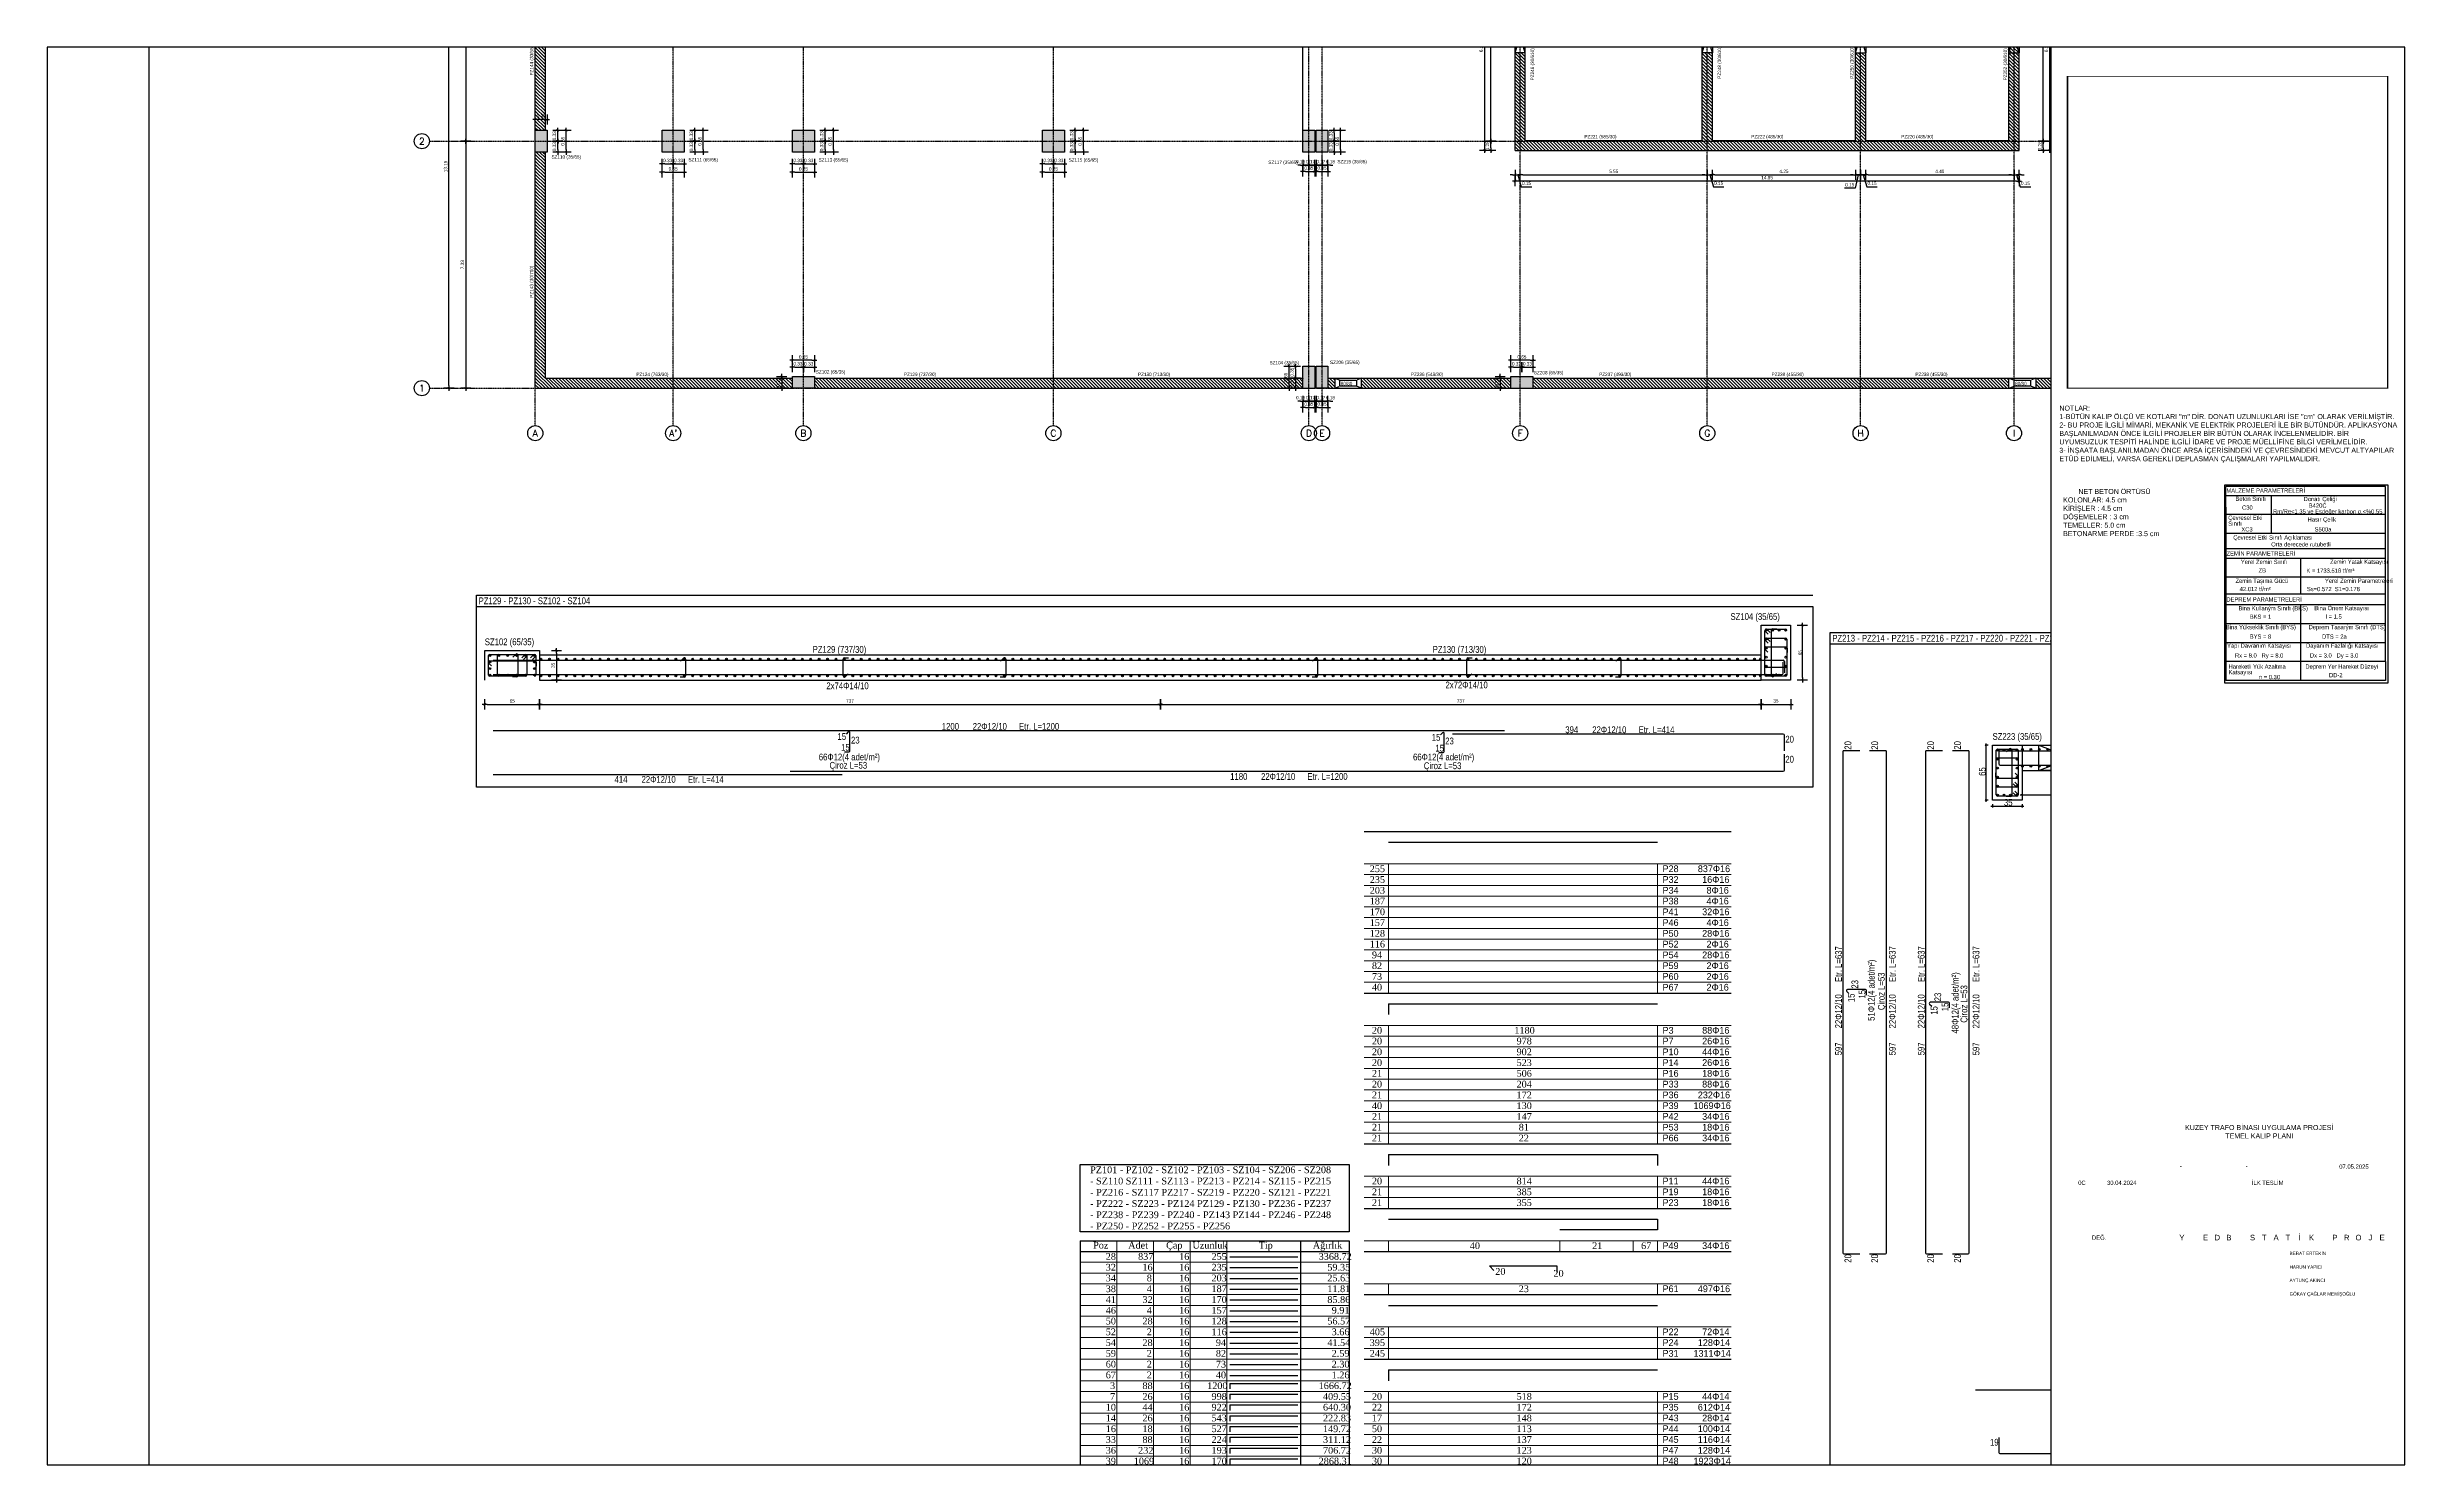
# Paper-space layout 'SKH-BDG024-13-D-01-00C' of a CAD drawing. Header units: metres. Extents: x -1399 to 0, y 0 to 841.
# The model-space entities are those that its viewports show. They can reach past a viewport. Long polylines and large blocks are cut down to what shows.
import ezdxf
from ezdxf.enums import TextEntityAlignment as Align

# ---------------------------------------------------------------- set-up
doc = ezdxf.new("R2010")
doc.units = ezdxf.units.M
for name, pattern in [('CONTINUA', [0]), ('HIDDEN', [0.5, 0.3, -0.2]), ('TRATTO-PUNTO', [1, 0.5, -0.25, 0, -0.25])]:
    doc.linetypes.add(name, pattern=pattern)
doc.layers.get('Defpoints').update_dxf_attribs({"color": 5})
for name, color, linetype in [('07-SIMBOLI', 1, 'Continuous'), ('SW_ASSI', 7, 'TRATTO-PUNTO'), ('SW_DIM', 33, 'Continuous'), ('SW_MAGRONE', 2, 'Continuous'), ('SW_REINFORCEMENT', 7, 'Continuous'), ('SW_SQUAD_EST', 7, 'Continuous'), ('SW_TABLE', 7, 'Continuous'), ('SW_Tondini', 1, 'Continuous'), ('SW_TRATTEGGIO_252', 252, 'Continuous'), ('SW_TRATTEGGIO_253', 253, 'Continuous'), ('SW_TXT_TESTI', 1, 'Continuous')]:
    doc.layers.add(name, color=color, linetype=linetype)
doc.layers.add('07_finestre_off_sc', color=190, linetype='CONTINUA', plot=False)
doc.layers.add('SW_FINESTRE_INV', color=60, linetype='Continuous', plot=False)
doc.layers.add('KMO-ANTET', color=7, linetype='Continuous', lineweight=0)
doc.styles.add('ANTET ASYA YAKASI-KMO3$0$F3', font='arial.ttf')
doc.styles.add('F3', font='arial.ttf')
doc.styles.add('ROMANS8', font='ROMANS8.SHX')
doc.styles.add('SWS', font='ARIALN.TTF')
doc.styles.add('symbol_1_18', font='symbol.ttf', dxfattribs={"height": 0.2})
doc.styles.add('times new roman_1_18', font='times.ttf', dxfattribs={"height": 0.2})
doc.dimstyles.new('DIM-SW-50_m', dxfattribs={"dimtxt": 0.1, "dimasz": 0.075, "dimexe": 0.125, "dimexo": 0.125, "dimgap": 0.05, "dimtad": 1, "dimzin": 1, "dimdsep": 46, "dimtxsty": 'SWS', "dimblk1": 'D', "dimblk2": 'D', "dimsah": 1, "dimcen": 0.0075, "dimdle": 0.0625, "dimse1": 1, "dimse2": 1, "dimclrd": 256, "dimclre": 256, "dimclrt": 256, "dimazin": 0, "dimtfac": 0.75, "dimtmove": 1, "dimatfit": 3, "dimldrblk": 'D', "dimfxl": 0.125, "dimtvp": 1.5, "dimtolj": 1, "dimtzin": 0, "dimarcsym": 0})

psp = doc.layouts.new('SKH-BDG024-13-D-01-00C')

# ---------------------------------------------------------------- texts
at = {"layer": 'KMO-ANTET', "color": 7, "linetype": 'HIDDEN', "ltscale": 0.1, "char_height": 3, "attachment_point": 5, "style": 'F3'}
for s, insert, width in [('\\pxql;NOTLAR:\\P1-BÜTÜN KALIP ÖLÇÜ VE KOTLARI "{\\fArial|b0|i0|c162|p34;m}" DİR. DONATI UZUNLUKLARI İSE "{\\fArial|b0|i0|c162|p34;cm}" OLARAK VERİLMİŞTİR.\\P2- BU PROJE İLGİLİ MİMARİ, MEKANİK VE ELEKTRİK PROJELERİ İLE BİR BÜTÜNDÜR. APLİKASYONA BAŞLANILMADAN ÖNCE İLGİLİ PROJELER BİR BÜTÜN OLARAK İNCELENMELİDİR. BİR UYUMSUZLUK TESPİTİ HALİNDE İLGİLİ İDARE VE PROJE MÜELLİFİNE BİLGİ VERİLMELİDİR.\\P3- İNŞAATA BAŞLANILMADAN ÖNCE ARSA İÇERİSİNDEKİ VE ÇEVRESİNDEKİ MEVCUT ALTYAPILAR ETÜD EDİLMELİ, VARSA GEREKLİ DEPLASMAN ÇALIŞMALARI YAPILMALIDIR.', (-104.5, 611.4), 201), ('{\\fArial|b0|i0|c162|p34;NET BETON ÖRTÜSÜ}\\P\\pxql;KOLONLAR: {\\fArial|b0|i0|c162|p34;4}.5 cm\\PKİRİŞLER : {\\fArial|b0|i0|c162|p34;4}.{\\fArial|b0|i0|c162|p34;5} cm^I\\PDÖŞEMELER : {\\fArial|b0|i0|c162|p34;3} cm^I\\PTEMELLER: 5.0 cm\\PBETONARME PERDE :3.{\\fArial|b0|i0|c162|p34;5 }cm', (-172.3, 564.9), 60.876), ('\\A1;{\\fArial|b0|i0|c162|p34;KUZEY TRAFO BİNASI UYGULAMA PROJESİ^J}TEMEL KALIP PLANI', (-86.4, 197.6), 152.872)]:
    psp.add_mtext(s, dxfattribs=dict(at, insert=insert, width=width))
at = {"layer": 'KMO-ANTET', "color": 7, "lineweight": -2, "attachment_point": 5, "style": 'F3'}
for s, insert, char_height, width in [('0C', (-191.6, 167.3), 2.5, 16.774), ('İLK TESLİM', (-81.4, 167.3), 2.5, 142.872), ('\\pxl1,ql;{\\W0.85;BERAT ERTEKİN}', (-51.3, 125.4), 2, 38.166), ('\\pxl1,ql;{\\W0.85;HARUN YAPICI}', (-51.3, 117.3), 2, 38.166), ('\\pxl1,ql;{\\W0.85;AYTUNÇ AKINCI}', (-51.3, 109.2), 2, 38.166), ('\\pxl1,ql;{\\W0.85;GÖKAY ÇAĞLAR MEMİŞOĞLU}', (-51.3, 101.1), 2, 38.166)]:
    psp.add_mtext(s, dxfattribs=dict(at, insert=insert, char_height=char_height, width=width))
at = {"layer": 'KMO-ANTET', "lineweight": -2, "char_height": 2.5, "attachment_point": 5, "style": 'F3'}
for s, insert, width in [('{\\fArial|b0|i0|c162|p34;\\C7;30\\fArial|b0|i0|c0|p34;.04.202\\fArial|b0|i0|c162|p34;4}', (-168, 167.3), 30.354), ('{\\C7;0\\fArial|b0|i0|c162|p34;7\\fArial|b0|i0|c0|p34;.0\\fArial|b0|i0|c162|p34;5\\fArial|b0|i0|c0|p34;.2025}', (-30.2, 176.9), 40.358)]:
    psp.add_mtext(s, dxfattribs=dict(at, insert=insert, width=width))
at = {"layer": 'KMO-ANTET', "color": 7, "char_height": 2.5, "attachment_point": 5, "style": 'F3'}
for s, insert, width in [('-', (-132.9, 177.2), 40), ('-', (-93.9, 177.2), 37.872), ('DEĞ.', (-181.4, 134.8), 37.128)]:
    psp.add_mtext(s, dxfattribs=dict(at, insert=insert, width=width))
at = {"layer": 'KMO-ANTET', "color": 7, "ltscale": 0.1, "char_height": 3.3, "width": 6.989, "attachment_point": 5, "style": 'ANTET ASYA YAKASI-KMO3$0$F3'}
for s, insert in [('Y', (-132.3, 134.8)), ('E', (-118.3, 134.8)), ('D', (-111.3, 134.8)), ('B', (-104.4, 134.8)), ('S', (-90.4, 134.8)), ('T', (-83.4, 134.8)), ('A', (-76.4, 134.8)), ('T', (-69.4, 134.8)), ('İ', (-62.4, 134.8)), ('K', (-55.4, 134.8)), ('P', (-41.5, 134.8)), ('R', (-34.5, 134.8)), ('O', (-27.5, 134.8)), ('J', (-20.5, 134.8)), ('E', (-13.5, 134.8))]:
    psp.add_mtext(s, dxfattribs=dict(at, insert=insert))
at = {"layer": 'SW_TXT_TESTI', "color": 1, "linetype": 'Continuous', "lineweight": 5, "style": 'SWS'}
for s, height, p in [('MALZEME PARAMETRELERİ', 2.513, (-105.9, 576.7)), ('Beton Sınıfı', 2.513, (-100.5, 571.8)), ('Donatı Çeliği ', 2.513, (-60.1, 571.7)), ('Çevresel Etki Sınıfı Açıklaması', 2.513, (-101.8, 548.9)), ('ZEMİN PARAMETRELERİ', 2.513, (-105.8, 539.4)), ('Yerel Zemin Sınıfı', 2.513, (-97.3, 534.4)), ('Zemin Yatak Katsayısı', 2.513, (-44.4, 534.5)), ('Zemin Taşıma Gücü', 2.513, (-100.5, 523.2)), ('Yerel Zemin Parametreleri', 2.513, (-47.4, 523.2)), ('DEPREM PARAMETRELERİ', 2.513, (-105.9, 512.1)), ('Bina Kullaným Sınıfı (BKS)', 2.513, (-98.7, 506.9)), ('Bina Önem Katsayısı', 2.513, (-53.7, 507)), ('Bina Yükseklik Sınıfı (BYS)', 2.513, (-106.2, 495.7)), ('Deprem Tasarým Sınıfı (DTS)', 2.513, (-57.1, 495.7)), ('Yapı Davranım Katsayısı', 2.513, (-105.5, 484.7)), ('Dayanım Fazlalığı Katsayısı', 2.513, (-58.6, 484.7)), ('Hareketli Yük Azaltma ', 2.513, (-104.6, 472.3)), ('Katsayısı', 2.51, (-104.6, 469)), ('Deprem Yer Hareket Düzeyi', 2.513, (-59, 472.3))]:
    psp.add_text(s, height=height, dxfattribs=at).set_placement(p)
at = {"layer": 'SW_TXT_TESTI', "color": 1, "linetype": 'Continuous', "lineweight": -3, "style": 'SWS'}
for s, height, p in [('Çevresel Etki ', 2.513, (-104.8, 560.6)), ('Sınıfı', 2.51, (-104.8, 557.1))]:
    psp.add_text(s, height=height, dxfattribs=at).set_placement(p)
at = {"layer": 'SW_TXT_TESTI', "linetype": 'Continuous', "lineweight": 5, "style": 'SWS'}
for s, height, p in [('C30', 2.51, (-96.6, 566.6)), ('B420C', 2.51, (-57, 567.8)), ('XC3', 2.51, (-97, 553.7)), ('S500a', 2.51, (-53.5, 553.7)), ('ZB', 2.51, (-86.8, 529.4)), ('K = 1733.518 tf/m³', 2.513, (-58.4, 529.2)), ('42.012 tf/m²', 2.513, (-98, 518.3)), ('Ss=0.572  S1=0.178', 2.513, (-58.1, 518.3)), ('BKS = 1', 2.51, (-92, 501.9)), ('I = 1.5', 2.51, (-47.1, 502)), ('BYS = 8', 2.51, (-92, 490.1)), ('DTS = 2a', 2.51, (-49.1, 490.1)), ('Rx = 8.0   Ry = 8.0', 2.513, (-100.8, 478.9)), ('Dx = 3.0   Dy = 3.0', 2.513, (-56.3, 478.9)), ('n = 0.30', 2.51, (-86.6, 466.1)), ('DD-2', 2.51, (-45, 467.2))]:
    psp.add_text(s, height=height, dxfattribs=at).set_placement(p)
at = {"layer": 'SW_TXT_TESTI', "linetype": 'Continuous', "style": 'SWS'}
for s, p in [('Rm/Re<1.35 ve Eşdeğer karbon o.<%0.55', (-78.2, 564.3)), ('Hasır Çelik', (-57.7, 559.6))]:
    psp.add_text(s, height=2.513, dxfattribs=at).set_placement(p)
at = {"layer": 'SW_TXT_TESTI', "linetype": 'Continuous', "lineweight": -3, "style": 'SWS'}
psp.add_text('Orta derecede rutubetli', height=2.513, dxfattribs=at).set_placement((-79.3, 544.8))

msp = doc.modelspace()

# ---------------------------------------------------------------- texts
at = {"layer": '07-SIMBOLI', "color": 4, "style": 'ROMANS8'}
for s, p in [('2', (419814.5352, 4565041.3926)), ('1', (419814.5352, 4565034.0676)), ("A'", (419821.98955, 4565032.73145)), ('E', (419841.24214, 4565032.73145)), ('F', (419847.12214, 4565032.73145)), ('H', (419857.22214, 4565032.73145)), ('A', (419817.89942, 4565032.73145)), ('B', (419825.85468, 4565032.73145)), ('C', (419833.2721, 4565032.73145)), ('D', (419840.85214, 4565032.73145)), ('G', (419852.67214, 4565032.73145)), ('I', (419861.77214, 4565032.73145))]:
    msp.add_text(s, height=0.2, rotation=0.1102395, dxfattribs=at).set_placement(p, align=Align.MIDDLE_CENTER)
at = {"layer": 'SW_DIM', "ltscale": 0.5, "style": 'SWS'}
msp.add_text('65', height=0.2, rotation=90, dxfattribs=at).set_placement((419860.93129, 4565022.56715))
msp.add_text('35', height=0.2, dxfattribs=at).set_placement((419861.4748, 4565021.67989))
at = {"layer": 'SW_TXT_TESTI', "color": 2, "style": 'SWS'}
for s, p in [('PZ144 (30/550)', (419817.83942, 4565043.34193)), ('100/80', (419847.18464, 4565044.25053)), ('100/80', (419852.73464, 4565044.25053)), ('PZ248 (30/610)', (419853.08214, 4565043.24693)), ('PZ250 (30/610)', (419857.01214, 4565043.24693)), ('100/80', (419857.28464, 4565044.25053)), ('100/80', (419861.83464, 4565044.25053)), ('PZ246 (30/610)', (419847.53214, 4565043.19693)), ('PZ252 (30/610)', (419861.56214, 4565043.19693)), ('PZ143 (30/700)', (419817.83942, 4565036.75193))]:
    msp.add_text(s, height=0.1, rotation=90, dxfattribs=at).set_placement(p)
for s, p in [('PZ221 (585/30)', (419849.02647, 4565041.4776)), ('PZ222 (485/30)', (419853.97647, 4565041.4776)), ('PZ220 (485/30)', (419858.42647, 4565041.4776)), ('SZ110 (35/65)', (419818.38101, 4565040.87782)), ('SZ111 (65/65)', (419822.44288, 4565040.79348)), ('SZ113 (65/65)', (419826.30591, 4565040.78886)), ('SZ115 (65/65)', (419833.72543, 4565040.78441)), ('SZ117 (35/65)', (419839.64773, 4565040.71741)), ('SZ219 (35/65)', (419841.69821, 4565040.73842)), ('PZ124 (763/30)', (419820.89888, 4565034.4276)), ('SZ102 (65/35)', (419826.22311, 4565034.50054)), ('PZ129 (737/30)', (419828.83782, 4565034.4276)), ('PZ130 (713/30)', (419835.78338, 4565034.4276)), ('SZ104 (35/65)', (419839.68451, 4565034.77448)), ('SZ206 (35/65)', (419841.48026, 4565034.78411)), ('80/80', (419841.79864, 4565034.1551)), ('PZ236 (543/30)', (419843.8802, 4565034.4276)), ('SZ208 (65/35)', (419847.52796, 4565034.47986)), ('PZ237 (493/30)', (419849.46534, 4565034.4276)), ('PZ238 (455/30)', (419854.58074, 4565034.4276)), ('PZ239 (455/30)', (419858.84695, 4565034.4276)), ('80/80', (419861.80364, 4565034.1551))]:
    msp.add_text(s, height=0.1, dxfattribs=at).set_placement(p)
at = {"layer": 'SW_TXT_TESTI', "style": 'SWS'}
for s, p in [('PZ129 - PZ130 - SZ102 - SZ104', (419816.21867, 4565027.66015)), ('SZ104 (35/65)', (419853.3597, 4565027.19348)), ('SZ102 (65/35)', (419816.40201, 4565026.44348)), ('PZ213 - PZ214 - PZ215 - PZ216 - PZ217 - PZ220 - PZ221 - PZ222 - PZ236 - PZ237 - PZ238 - PZ239 - PZ240 - PZ246 - PZ248 - PZ250 - PZ252 - PZ255 - PZ256 - SZ206 - SZ208 - SZ223', (419856.38108, 4565026.55093)), ('PZ129 (737/30)', (419826.12837, 4565026.21848)), ('PZ130 (713/30)', (419844.5252, 4565026.21848)), ('2x74Φ14/10', (419826.53658, 4565025.13917)), ('2x72Φ14/10', (419844.90451, 4565025.16544)), ('15', (419826.86735, 4565023.63489)), ('1200', (419829.96199, 4565023.93598)), ('22Φ12/10', (419830.87814, 4565023.93598)), ('Etr. L=1200', (419832.25271, 4565023.93598)), ('15', (419844.49826, 4565023.61125)), ('394', (419848.46003, 4565023.83598)), ('22Φ12/10', (419849.25964, 4565023.83598)), ('Etr. L=414', (419850.63421, 4565023.83598)), ('20', (419854.98816, 4565023.55598)), ('SZ223 (35/65)', (419861.13441, 4565023.63676)), ('66Φ12(4 adet/m²)', (419826.31132, 4565023.02733)), ('15', (419826.97347, 4565023.31351)), ('23', (419827.26654, 4565023.52726)), ('66Φ12(4 adet/m²)', (419843.94223, 4565023.02733)), ('15', (419844.60438, 4565023.28987)), ('23', (419844.89745, 4565023.50362)), ('20', (419854.98816, 4565022.96098)), ('414', (419820.25318, 4565022.36373)), ('22Φ12/10', (419821.05279, 4565022.36373)), ('Etr. L=414', (419822.42736, 4565022.36373)), ('Çiroz L=53', (419826.63074, 4565022.78166)), ('1180', (419838.51815, 4565022.44955)), ('22Φ12/10', (419839.43429, 4565022.44955)), ('Etr. L=1200', (419840.80886, 4565022.44955)), ('Çiroz L=53', (419844.26165, 4565022.76852)), ('19', (419861.05884, 4565002.70256))]:
    msp.add_text(s, height=0.2, dxfattribs=at).set_placement(p)
for s, p in [('20', (419856.94441, 4565023.34426)), ('20', (419857.73941, 4565023.34426)), ('20', (419859.3998, 4565023.34426)), ('20', (419860.1948, 4565023.34426)), ('Etr. L=637', (419856.66441, 4565016.45247)), ('Etr. L=637', (419858.26188, 4565016.45247)), ('Etr. L=637', (419859.1198, 4565016.45247)), ('Etr. L=637', (419860.74585, 4565016.45247)), ('51Φ12(4 adet/m²)', (419857.63716, 4565015.30154)), ('22Φ12/10', (419856.66441, 4565015.0779)), ('15', (419857.04273, 4565015.85757)), ('23', (419857.15037, 4565016.25676)), ('15', (419857.36412, 4565015.96369)), ('Çiroz L=53', (419857.93485, 4565015.62096)), ('22Φ12/10', (419858.26188, 4565015.0779)), ('22Φ12/10', (419859.1198, 4565015.0779)), ('23', (419859.60996, 4565015.88176)), ('48Φ12(4 adet/m²)', (419860.12618, 4565014.92654)), ('Çiroz L=53', (419860.38604, 4565015.24596)), ('22Φ12/10', (419860.74585, 4565015.0779)), ('15', (419859.50233, 4565015.48257)), ('15', (419859.82371, 4565015.58869)), ('597', (419856.66441, 4565014.27829)), ('597', (419858.26188, 4565014.27829)), ('597', (419859.1198, 4565014.27829)), ('597', (419860.74585, 4565014.27829)), ('20', (419856.94441, 4565008.12619)), ('20', (419857.73941, 4565008.12619)), ('20', (419859.3998, 4565008.12619)), ('20', (419860.1948, 4565008.12619))]:
    msp.add_text(s, height=0.2, rotation=90, dxfattribs=at).set_placement(p)
at = {"layer": 'SW_TXT_TESTI', "linetype": 'Continuous', "lineweight": -3}
for s, style, p in [('255', 'times new roman_1_18', (419842.65724, 4565019.71286)), ('235', 'times new roman_1_18', (419842.65724, 4565019.39342)), ('R28', 'symbol_1_18', (419851.34478, 4565019.71286)), ('R32', 'symbol_1_18', (419851.34478, 4565019.39342)), ('837F16', 'symbol_1_18', (419852.3918, 4565019.71286)), ('16F16', 'symbol_1_18', (419852.52059, 4565019.39342)), ('203', 'times new roman_1_18', (419842.65724, 4565019.07398)), ('187', 'times new roman_1_18', (419842.65724, 4565018.75454)), ('R34', 'symbol_1_18', (419851.34478, 4565019.07398)), ('R38', 'symbol_1_18', (419851.34478, 4565018.75454)), ('4F16', 'symbol_1_18', (419852.64937, 4565018.75454)), ('8F16', 'symbol_1_18', (419852.64937, 4565019.07398)), ('170', 'times new roman_1_18', (419842.65724, 4565018.4351)), ('157', 'times new roman_1_18', (419842.65724, 4565018.11566)), ('R41', 'symbol_1_18', (419851.34478, 4565018.4351)), ('R46', 'symbol_1_18', (419851.34478, 4565018.11566)), ('32F16', 'symbol_1_18', (419852.52059, 4565018.4351)), ('4F16', 'symbol_1_18', (419852.64937, 4565018.11566)), ('128', 'times new roman_1_18', (419842.65724, 4565017.79622)), ('116', 'times new roman_1_18', (419842.65724, 4565017.47678)), ('R50', 'symbol_1_18', (419851.34478, 4565017.79622)), ('R52', 'symbol_1_18', (419851.34478, 4565017.47678)), ('28F16', 'symbol_1_18', (419852.52059, 4565017.79622)), ('2F16', 'symbol_1_18', (419852.64937, 4565017.47678)), ('94', 'times new roman_1_18', (419842.72168, 4565017.15734)), ('82', 'times new roman_1_18', (419842.72168, 4565016.8379)), ('R54', 'symbol_1_18', (419851.34478, 4565017.15734)), ('R59', 'symbol_1_18', (419851.34478, 4565016.8379)), ('28F16', 'symbol_1_18', (419852.52059, 4565017.15734)), ('2F16', 'symbol_1_18', (419852.64937, 4565016.8379)), ('40', 'times new roman_1_18', (419842.72168, 4565016.19902)), ('73', 'times new roman_1_18', (419842.72168, 4565016.51846)), ('R60', 'symbol_1_18', (419851.34478, 4565016.51846)), ('R67', 'symbol_1_18', (419851.34478, 4565016.19902)), ('2F16', 'symbol_1_18', (419852.64937, 4565016.51846)), ('2F16', 'symbol_1_18', (419852.64937, 4565016.19902)), ('20', 'times new roman_1_18', (419842.72168, 4565014.92126)), ('20', 'times new roman_1_18', (419842.72168, 4565014.60182)), ('1180', 'times new roman_1_18', (419846.94879, 4565014.92126)), ('978', 'times new roman_1_18', (419847.01324, 4565014.60182)), ('R3', 'symbol_1_18', (419851.34478, 4565014.92126)), ('R7', 'symbol_1_18', (419851.34478, 4565014.60182)), ('88F16', 'symbol_1_18', (419852.52059, 4565014.92126)), ('26F16', 'symbol_1_18', (419852.52059, 4565014.60182)), ('20', 'times new roman_1_18', (419842.72168, 4565014.28238)), ('20', 'times new roman_1_18', (419842.72168, 4565013.96294)), ('902', 'times new roman_1_18', (419847.01324, 4565014.28238)), ('523', 'times new roman_1_18', (419847.01324, 4565013.96294)), ('R10', 'symbol_1_18', (419851.34478, 4565014.28238)), ('R14', 'symbol_1_18', (419851.34478, 4565013.96294)), ('44F16', 'symbol_1_18', (419852.52059, 4565014.28238)), ('26F16', 'symbol_1_18', (419852.52059, 4565013.96294)), ('21', 'times new roman_1_18', (419842.72168, 4565013.6435)), ('20', 'times new roman_1_18', (419842.72168, 4565013.32406)), ('204', 'times new roman_1_18', (419847.01324, 4565013.32406)), ('506', 'times new roman_1_18', (419847.01324, 4565013.6435)), ('R16', 'symbol_1_18', (419851.34478, 4565013.6435)), ('R33', 'symbol_1_18', (419851.34478, 4565013.32406)), ('88F16', 'symbol_1_18', (419852.52059, 4565013.32406)), ('18F16', 'symbol_1_18', (419852.52059, 4565013.6435)), ('40', 'times new roman_1_18', (419842.72168, 4565012.68518)), ('21', 'times new roman_1_18', (419842.72168, 4565013.00462)), ('21', 'times new roman_1_18', (419842.72168, 4565012.36574)), ('172', 'times new roman_1_18', (419847.01324, 4565013.00462)), ('130', 'times new roman_1_18', (419847.01324, 4565012.68518)), ('147', 'times new roman_1_18', (419847.01324, 4565012.36574)), ('R36', 'symbol_1_18', (419851.34478, 4565013.00462)), ('R39', 'symbol_1_18', (419851.34478, 4565012.68518)), ('R42', 'symbol_1_18', (419851.34478, 4565012.36574)), ('1069F16', 'symbol_1_18', (419852.26301, 4565012.68518)), ('232F16', 'symbol_1_18', (419852.3918, 4565013.00462)), ('34F16', 'symbol_1_18', (419852.52059, 4565012.36574)), ('21', 'times new roman_1_18', (419842.72168, 4565012.0463)), ('21', 'times new roman_1_18', (419842.72168, 4565011.72686)), ('81', 'times new roman_1_18', (419847.07768, 4565012.0463)), ('22', 'times new roman_1_18', (419847.07768, 4565011.72686)), ('R53', 'symbol_1_18', (419851.34478, 4565012.0463)), ('R66', 'symbol_1_18', (419851.34478, 4565011.72686)), ('34F16', 'symbol_1_18', (419852.52059, 4565011.72686)), ('18F16', 'symbol_1_18', (419852.52059, 4565012.0463)), ('20', 'times new roman_1_18', (419842.72168, 4565010.4491)), ('814', 'times new roman_1_18', (419847.01324, 4565010.4491)), ('R11', 'symbol_1_18', (419851.34478, 4565010.4491)), ('44F16', 'symbol_1_18', (419852.52059, 4565010.4491)), ('21', 'times new roman_1_18', (419842.72168, 4565010.12966)), ('21', 'times new roman_1_18', (419842.72168, 4565009.81022)), ('385', 'times new roman_1_18', (419847.01324, 4565010.12966)), ('355', 'times new roman_1_18', (419847.01324, 4565009.81022)), ('R19', 'symbol_1_18', (419851.34478, 4565010.12966)), ('R23', 'symbol_1_18', (419851.34478, 4565009.81022)), ('18F16', 'symbol_1_18', (419852.52059, 4565010.12966)), ('18F16', 'symbol_1_18', (419852.52059, 4565009.81022)), ('40', 'times new roman_1_18', (419845.62568, 4565008.53246)), ('21', 'times new roman_1_18', (419849.25568, 4565008.53246)), ('67', 'times new roman_1_18', (419850.70768, 4565008.53246)), ('R49', 'symbol_1_18', (419851.34478, 4565008.53246)), ('34F16', 'symbol_1_18', (419852.52059, 4565008.53246)), ('20', 'times new roman_1_18', (419846.38271, 4565007.76773)), ('20', 'times new roman_1_18', (419848.10816, 4565007.71159)), ('23', 'times new roman_1_18', (419847.07768, 4565007.2547)), ('R61', 'symbol_1_18', (419851.34478, 4565007.2547)), ('497F16', 'symbol_1_18', (419852.3918, 4565007.2547)), ('405', 'times new roman_1_18', (419842.65724, 4565005.97694)), ('395', 'times new roman_1_18', (419842.65724, 4565005.6575)), ('R22', 'symbol_1_18', (419851.34478, 4565005.97694)), ('R24', 'symbol_1_18', (419851.34478, 4565005.6575)), ('128F14', 'symbol_1_18', (419852.3918, 4565005.6575)), ('72F14', 'symbol_1_18', (419852.52059, 4565005.97694)), ('245', 'times new roman_1_18', (419842.65724, 4565005.33806)), ('R31', 'symbol_1_18', (419851.34478, 4565005.33806)), ('1311F14', 'symbol_1_18', (419852.26301, 4565005.33806)), ('20', 'times new roman_1_18', (419842.72168, 4565004.0603)), ('518', 'times new roman_1_18', (419847.01324, 4565004.0603)), ('R15', 'symbol_1_18', (419851.34478, 4565004.0603)), ('44F14', 'symbol_1_18', (419852.52059, 4565004.0603)), ('22', 'times new roman_1_18', (419842.72168, 4565003.74086)), ('17', 'times new roman_1_18', (419842.72168, 4565003.42142)), ('172', 'times new roman_1_18', (419847.01324, 4565003.74086)), ('148', 'times new roman_1_18', (419847.01324, 4565003.42142)), ('R35', 'symbol_1_18', (419851.34478, 4565003.74086)), ('R43', 'symbol_1_18', (419851.34478, 4565003.42142)), ('612F14', 'symbol_1_18', (419852.3918, 4565003.74086)), ('28F14', 'symbol_1_18', (419852.52059, 4565003.42142)), ('22', 'times new roman_1_18', (419842.72168, 4565002.78254)), ('50', 'times new roman_1_18', (419842.72168, 4565003.10198)), ('113', 'times new roman_1_18', (419847.01324, 4565003.10198)), ('137', 'times new roman_1_18', (419847.01324, 4565002.78254)), ('R44', 'symbol_1_18', (419851.34478, 4565003.10198)), ('R45', 'symbol_1_18', (419851.34478, 4565002.78254)), ('100F14', 'symbol_1_18', (419852.3918, 4565003.10198)), ('116F14', 'symbol_1_18', (419852.3918, 4565002.78254)), ('30', 'times new roman_1_18', (419842.72168, 4565002.4631)), ('30', 'times new roman_1_18', (419842.72168, 4565002.14366)), ('123', 'times new roman_1_18', (419847.01324, 4565002.4631)), ('120', 'times new roman_1_18', (419847.01324, 4565002.14366)), ('R47', 'symbol_1_18', (419851.34478, 4565002.4631)), ('R48', 'symbol_1_18', (419851.34478, 4565002.14366)), ('1923F14', 'symbol_1_18', (419852.26301, 4565002.14366)), ('128F14', 'symbol_1_18', (419852.3918, 4565002.4631)), ('22', 'times new roman_1_18', (419842.72168, 4565001.82422)), ('22', 'times new roman_1_18', (419847.07768, 4565001.82422)), ('R65', 'symbol_1_18', (419851.34478, 4565001.82422)), ('116F14', 'symbol_1_18', (419852.3918, 4565001.82422))]:
    msp.add_text(s, height=0.2, dxfattribs=dict(at, style=style)).set_placement(p)
at = {"layer": 'SW_TXT_TESTI', "linetype": 'Continuous', "lineweight": 5, "style": 'times new roman_1_18'}
for s, p in [('Poz', (419834.44948, 4565008.54698)), ('28', (419834.82459, 4565008.21302)), ('Adet', (419835.49083, 4565008.54698)), ('837', (419835.78469, 4565008.21302)), ('Çap', (419836.6156, 4565008.54698)), ('16', (419837.00259, 4565008.21302)), ('Uzunluk', (419837.39712, 4565008.54698)), ('255', (419837.96269, 4565008.21302)), ('Tip', (419839.36186, 4565008.54698)), ('Ağırlık', (419840.96809, 4565008.54698)), ('3368.72', (419841.14155, 4565008.21302)), ('32', (419834.82459, 4565007.89358)), ('34', (419834.82459, 4565007.57414)), ('16', (419835.91359, 4565007.89358)), ('8', (419836.04248, 4565007.57414)), ('16', (419837.00259, 4565007.89358)), ('16', (419837.00259, 4565007.57414)), ('235', (419837.96269, 4565007.89358)), ('203', (419837.96269, 4565007.57414)), ('25.63', (419841.39934, 4565007.57414)), ('59.35', (419841.39934, 4565007.89358)), ('41', (419834.82459, 4565006.93526)), ('38', (419834.82459, 4565007.2547)), ('32', (419835.91359, 4565006.93526)), ('4', (419836.04248, 4565007.2547)), ('16', (419837.00259, 4565007.2547)), ('16', (419837.00259, 4565006.93526)), ('187', (419837.96269, 4565007.2547)), ('170', (419837.96269, 4565006.93526)), ('85.86', (419841.39934, 4565006.93526)), ('11.81', (419841.39934, 4565007.2547)), ('46', (419834.82459, 4565006.61582)), ('50', (419834.82459, 4565006.29638)), ('28', (419835.91359, 4565006.29638)), ('4', (419836.04248, 4565006.61582)), ('16', (419837.00259, 4565006.61582)), ('16', (419837.00259, 4565006.29638)), ('157', (419837.96269, 4565006.61582)), ('128', (419837.96269, 4565006.29638)), ('56.57', (419841.39934, 4565006.29638)), ('9.91', (419841.52824, 4565006.61582)), ('52', (419834.82459, 4565005.97694)), ('54', (419834.82459, 4565005.6575)), ('28', (419835.91359, 4565005.6575)), ('2', (419836.04248, 4565005.97694)), ('16', (419837.00259, 4565005.97694)), ('16', (419837.00259, 4565005.6575)), ('116', (419837.96269, 4565005.97694)), ('94', (419838.09159, 4565005.6575)), ('41.54', (419841.39934, 4565005.6575)), ('3.66', (419841.52824, 4565005.97694)), ('60', (419834.82459, 4565005.01862)), ('67', (419834.82459, 4565004.69918)), ('59', (419834.82459, 4565005.33806)), ('2', (419836.04248, 4565005.33806)), ('2', (419836.04248, 4565005.01862)), ('2', (419836.04248, 4565004.69918)), ('16', (419837.00259, 4565005.33806)), ('16', (419837.00259, 4565005.01862)), ('16', (419837.00259, 4565004.69918)), ('40', (419838.09159, 4565004.69918)), ('82', (419838.09159, 4565005.33806)), ('73', (419838.09159, 4565005.01862)), ('2.59', (419841.52824, 4565005.33806)), ('2.30', (419841.52824, 4565005.01862)), ('1.26', (419841.52824, 4565004.69918)), ('3', (419834.95348, 4565004.37974)), ('7', (419834.95348, 4565004.0603)), ('88', (419835.91359, 4565004.37974)), ('26', (419835.91359, 4565004.0603)), ('16', (419837.00259, 4565004.37974)), ('16', (419837.00259, 4565004.0603)), ('1200', (419837.83379, 4565004.37974)), ('998', (419837.96269, 4565004.0603)), ('1666.72', (419841.14155, 4565004.37974)), ('409.55', (419841.27045, 4565004.0603)), ('10', (419834.82459, 4565003.74086)), ('14', (419834.82459, 4565003.42142)), ('44', (419835.91359, 4565003.74086)), ('26', (419835.91359, 4565003.42142)), ('16', (419837.00259, 4565003.74086)), ('16', (419837.00259, 4565003.42142)), ('922', (419837.96269, 4565003.74086)), ('543', (419837.96269, 4565003.42142)), ('640.30', (419841.27045, 4565003.74086)), ('222.83', (419841.27045, 4565003.42142)), ('33', (419834.82459, 4565002.78254)), ('16', (419834.82459, 4565003.10198)), ('88', (419835.91359, 4565002.78254)), ('18', (419835.91359, 4565003.10198)), ('16', (419837.00259, 4565003.10198)), ('16', (419837.00259, 4565002.78254)), ('224', (419837.96269, 4565002.78254)), ('527', (419837.96269, 4565003.10198)), ('311.12', (419841.27045, 4565002.78254)), ('149.72', (419841.27045, 4565003.10198)), ('36', (419834.82459, 4565002.4631)), ('39', (419834.82459, 4565002.14366)), ('1069', (419835.65579, 4565002.14366)), ('232', (419835.78469, 4565002.4631)), ('16', (419837.00259, 4565002.4631)), ('16', (419837.00259, 4565002.14366)), ('193', (419837.96269, 4565002.4631)), ('170', (419837.96269, 4565002.14366)), ('2868.31', (419841.14155, 4565002.14366)), ('706.72', (419841.27045, 4565002.4631)), ('42', (419834.82459, 4565001.82422)), ('34', (419835.91359, 4565001.82422)), ('16', (419837.00259, 4565001.82422)), ('168', (419837.96269, 4565001.82422)), ('90.15', (419841.39934, 4565001.82422))]:
    msp.add_text(s, height=0.2, dxfattribs=at).set_placement(p)
at = {"layer": 'SW_TXT_TESTI', "insert": (419834.36158, 4565010.98325), "char_height": 0.2, "width": 7.2300941, "attachment_point": 1, "style": 'times new roman_1_18'}
msp.add_mtext('PZ101 - PZ102 - SZ102 - PZ103 - SZ104 - SZ206 - SZ208 - SZ110 SZ111 - SZ113 - PZ213 - PZ214 - SZ115 - PZ215 - PZ216 - SZ117 PZ217 - SZ219 - PZ220 - SZ121 - PZ221 - PZ222 - SZ223 - PZ124 PZ129 - PZ130 - PZ236 - PZ237 - PZ238 - PZ239 - PZ240 - PZ143 PZ144 - PZ246 - PZ248 - PZ250 - PZ252 - PZ255 - PZ256 ', dxfattribs=at)

# ---------------------------------------------------------------- blocks, each defined once
blk = doc.blocks.new('*U3')
at = {"layer": 'SW_SQUAD_EST'}
blk.add_lwpolyline([(-1399, 0), (0, 0), (0, 841), (-1399, 841)], close=True, dxfattribs=at)
blk = doc.blocks.new('D')
for p, q in [((-1, 0), (1, 0)), ((0, 2), (0, -2))]:
    blk.add_line(p, q)
at = {"const_width": 0.141}
blk.add_lwpolyline([(0.48, 0.48), (-0.48, -0.48)], dxfattribs=at)
blk = doc.blocks.new('*D1079')
at = {"layer": 'Defpoints', "color": 0, "ltscale": 0.5, "transparency": 16777216}
for p in [(419821.665, 4565041.068), (419821.99, 4565041.068), (419821.99, 4565040.72)]:
    blk.add_point(p, dxfattribs=at)
at = {"layer": 'SW_DIM', "lineweight": -2, "ltscale": 0.5, "transparency": 16777216}
blk.add_line((419821.74, 4565040.72), (419821.915, 4565040.72), dxfattribs=at)
at = {"layer": 'SW_DIM', "lineweight": -2, "ltscale": 0.5, "transparency": 16777216, "xscale": 0.075, "yscale": 0.075, "zscale": 0.075, "rotation": 180}
blk.add_blockref('D', (419821.665, 4565040.72), dxfattribs=at)
at = {"layer": 'SW_DIM', "lineweight": -2, "ltscale": 0.5, "transparency": 16777216, "xscale": 0.075, "yscale": 0.075, "zscale": 0.075}
blk.add_blockref('D', (419821.99, 4565040.72), dxfattribs=at)
at = {"layer": 'SW_DIM', "ltscale": 0.5, "transparency": 16777216, "insert": (419821.827, 4565040.821), "char_height": 0.1, "attachment_point": 5, "style": 'SWS'}
blk.add_mtext('\\A1;0.33', dxfattribs=at)
blk = doc.blocks.new('*D1080')
at = {"layer": 'Defpoints', "color": 0, "ltscale": 0.5, "transparency": 16777216}
for p in [(419821.99, 4565041.068), (419822.315, 4565041.068), (419822.315, 4565040.72)]:
    blk.add_point(p, dxfattribs=at)
at = {"layer": 'SW_DIM', "lineweight": -2, "ltscale": 0.5, "transparency": 16777216}
blk.add_line((419822.065, 4565040.72), (419822.24, 4565040.72), dxfattribs=at)
at = {"layer": 'SW_DIM', "lineweight": -2, "ltscale": 0.5, "transparency": 16777216, "xscale": 0.075, "yscale": 0.075, "zscale": 0.075, "rotation": 180}
blk.add_blockref('D', (419821.99, 4565040.72), dxfattribs=at)
at = {"layer": 'SW_DIM', "lineweight": -2, "ltscale": 0.5, "transparency": 16777216, "xscale": 0.075, "yscale": 0.075, "zscale": 0.075}
blk.add_blockref('D', (419822.315, 4565040.72), dxfattribs=at)
at = {"layer": 'SW_DIM', "ltscale": 0.5, "transparency": 16777216, "insert": (419822.152, 4565040.821), "char_height": 0.1, "attachment_point": 5, "style": 'SWS'}
blk.add_mtext('\\A1;0.33', dxfattribs=at)
blk = doc.blocks.new('*D1004')
at = {"layer": 'Defpoints', "color": 0, "ltscale": 0.5, "transparency": 16777216}
for p in [(419821.665, 4565041.068), (419822.315, 4565041.068), (419822.315, 4565040.47)]:
    blk.add_point(p, dxfattribs=at)
at = {"layer": 'SW_DIM', "lineweight": -2, "ltscale": 0.5, "transparency": 16777216}
blk.add_line((419821.74, 4565040.47), (419822.24, 4565040.47), dxfattribs=at)
at = {"layer": 'SW_DIM', "lineweight": -2, "ltscale": 0.5, "transparency": 16777216, "xscale": 0.075, "yscale": 0.075, "zscale": 0.075, "rotation": 180}
blk.add_blockref('D', (419821.665, 4565040.47), dxfattribs=at)
at = {"layer": 'SW_DIM', "lineweight": -2, "ltscale": 0.5, "transparency": 16777216, "xscale": 0.075, "yscale": 0.075, "zscale": 0.075}
blk.add_blockref('D', (419822.315, 4565040.47), dxfattribs=at)
at = {"layer": 'SW_DIM', "ltscale": 0.5, "transparency": 16777216, "insert": (419821.99, 4565040.571), "char_height": 0.1, "attachment_point": 5, "style": 'SWS'}
blk.add_mtext('\\A1;0.65', dxfattribs=at)
blk = doc.blocks.new('*D1001')
at = {"layer": 'Defpoints', "color": 0, "ltscale": 0.5, "transparency": 16777216}
for p in [(419822.315, 4565041.393), (419822.631, 4565041.393), (419822.315, 4565041.068)]:
    blk.add_point(p, dxfattribs=at)
at = {"layer": 'SW_DIM', "lineweight": -2, "ltscale": 0.5, "transparency": 16777216}
blk.add_line((419822.631, 4565041.143), (419822.631, 4565041.318), dxfattribs=at)
at = {"layer": 'SW_DIM', "lineweight": -2, "ltscale": 0.5, "transparency": 16777216, "xscale": 0.075, "yscale": 0.075, "zscale": 0.075}
for p, rotation in [((419822.631, 4565041.393), 90), ((419822.631, 4565041.068), 270)]:
    blk.add_blockref('D', p, dxfattribs=dict(at, rotation=rotation))
at = {"layer": 'SW_DIM', "ltscale": 0.5, "transparency": 16777216, "insert": (419822.53, 4565041.23), "char_height": 0.1, "attachment_point": 5, "rotation": 90, "style": 'SWS'}
blk.add_mtext('\\A1;0.33', dxfattribs=at)
blk = doc.blocks.new('*D1002')
at = {"layer": 'Defpoints', "color": 0, "ltscale": 0.5, "transparency": 16777216}
for p in [(419822.315, 4565041.718), (419822.315, 4565041.393), (419822.631, 4565041.718)]:
    blk.add_point(p, dxfattribs=at)
at = {"layer": 'SW_DIM', "lineweight": -2, "ltscale": 0.5, "transparency": 16777216}
blk.add_line((419822.631, 4565041.468), (419822.631, 4565041.643), dxfattribs=at)
at = {"layer": 'SW_DIM', "lineweight": -2, "ltscale": 0.5, "transparency": 16777216, "xscale": 0.075, "yscale": 0.075, "zscale": 0.075}
for p, rotation in [((419822.631, 4565041.718), 90), ((419822.631, 4565041.393), 270)]:
    blk.add_blockref('D', p, dxfattribs=dict(at, rotation=rotation))
at = {"layer": 'SW_DIM', "ltscale": 0.5, "transparency": 16777216, "insert": (419822.53, 4565041.555), "char_height": 0.1, "attachment_point": 5, "rotation": 90, "style": 'SWS'}
blk.add_mtext('\\A1;0.33', dxfattribs=at)
blk = doc.blocks.new('*D1003')
at = {"layer": 'Defpoints', "color": 0, "ltscale": 0.5, "transparency": 16777216}
for p in [(419822.315, 4565041.718), (419822.881, 4565041.718), (419822.315, 4565041.068)]:
    blk.add_point(p, dxfattribs=at)
at = {"layer": 'SW_DIM', "lineweight": -2, "ltscale": 0.5, "transparency": 16777216}
blk.add_line((419822.881, 4565041.143), (419822.881, 4565041.643), dxfattribs=at)
at = {"layer": 'SW_DIM', "lineweight": -2, "ltscale": 0.5, "transparency": 16777216, "xscale": 0.075, "yscale": 0.075, "zscale": 0.075}
for p, rotation in [((419822.881, 4565041.718), 90), ((419822.881, 4565041.068), 270)]:
    blk.add_blockref('D', p, dxfattribs=dict(at, rotation=rotation))
at = {"layer": 'SW_DIM', "ltscale": 0.5, "transparency": 16777216, "insert": (419822.78, 4565041.393), "char_height": 0.1, "attachment_point": 5, "rotation": 90, "style": 'SWS'}
blk.add_mtext('\\A1;0.65', dxfattribs=at)
blk = doc.blocks.new('*D1045')
at = {"layer": 'Defpoints', "color": 0, "ltscale": 0.5, "transparency": 16777216}
for p in [(419846.972, 4565041.118), (419847.122, 4565041.118), (419847.122, 4565040.398)]:
    blk.add_point(p, dxfattribs=at)
at = {"layer": 'SW_DIM', "lineweight": -2, "ltscale": 0.5, "transparency": 16777216}
for p, q in [((419846.897, 4565040.398), (419846.822, 4565040.398)), ((419846.972, 4565040.398), (419847.122, 4565040.398)), ((419846.972, 4565040.398), (419847.122, 4565040.398)), ((419847.047, 4565040.398), (419847.153, 4565040.044)), ((419847.153, 4565040.044), (419847.467, 4565040.044)), ((419847.197, 4565040.398), (419847.272, 4565040.398))]:
    blk.add_line(p, q, dxfattribs=at)
at = {"layer": 'SW_DIM', "lineweight": -2, "ltscale": 0.5, "transparency": 16777216, "xscale": 0.075, "yscale": 0.075, "zscale": 0.075}
blk.add_blockref('D', (419846.972, 4565040.398), dxfattribs=at)
at = {"layer": 'SW_DIM', "lineweight": -2, "ltscale": 0.5, "transparency": 16777216, "xscale": 0.075, "yscale": 0.075, "zscale": 0.075, "rotation": 180}
blk.add_blockref('D', (419847.122, 4565040.398), dxfattribs=at)
at = {"layer": 'SW_DIM', "ltscale": 0.5, "transparency": 16777216, "insert": (419847.31, 4565040.145), "char_height": 0.1, "attachment_point": 5, "style": 'SWS'}
blk.add_mtext('\\A1;0.15', dxfattribs=at)
blk = doc.blocks.new('*D1046')
at = {"layer": 'Defpoints', "color": 0, "ltscale": 0.5, "transparency": 16777216}
for p in [(419847.122, 4565041.118), (419852.672, 4565041.118), (419852.672, 4565040.398)]:
    blk.add_point(p, dxfattribs=at)
at = {"layer": 'SW_DIM', "lineweight": -2, "ltscale": 0.5, "transparency": 16777216}
blk.add_line((419847.197, 4565040.398), (419852.597, 4565040.398), dxfattribs=at)
at = {"layer": 'SW_DIM', "lineweight": -2, "ltscale": 0.5, "transparency": 16777216, "xscale": 0.075, "yscale": 0.075, "zscale": 0.075, "rotation": 180}
blk.add_blockref('D', (419847.122, 4565040.398), dxfattribs=at)
at = {"layer": 'SW_DIM', "lineweight": -2, "ltscale": 0.5, "transparency": 16777216, "xscale": 0.075, "yscale": 0.075, "zscale": 0.075}
blk.add_blockref('D', (419852.672, 4565040.398), dxfattribs=at)
at = {"layer": 'SW_DIM', "ltscale": 0.5, "transparency": 16777216, "insert": (419849.897, 4565040.498), "char_height": 0.1, "attachment_point": 5, "style": 'SWS'}
blk.add_mtext('\\A1;5.55', dxfattribs=at)
blk = doc.blocks.new('*D1047')
at = {"layer": 'Defpoints', "color": 0, "ltscale": 0.5, "transparency": 16777216}
for p in [(419852.822, 4565041.418), (419852.672, 4565041.118), (419852.822, 4565040.398)]:
    blk.add_point(p, dxfattribs=at)
at = {"layer": 'SW_DIM', "lineweight": -2, "ltscale": 0.5, "transparency": 16777216}
for p, q in [((419852.597, 4565040.398), (419852.522, 4565040.398)), ((419852.672, 4565040.398), (419852.822, 4565040.398)), ((419852.672, 4565040.398), (419852.822, 4565040.398)), ((419852.747, 4565040.398), (419852.853, 4565040.044)), ((419852.853, 4565040.044), (419853.167, 4565040.044)), ((419852.897, 4565040.398), (419852.972, 4565040.398))]:
    blk.add_line(p, q, dxfattribs=at)
at = {"layer": 'SW_DIM', "lineweight": -2, "ltscale": 0.5, "transparency": 16777216, "xscale": 0.075, "yscale": 0.075, "zscale": 0.075}
blk.add_blockref('D', (419852.672, 4565040.398), dxfattribs=at)
at = {"layer": 'SW_DIM', "lineweight": -2, "ltscale": 0.5, "transparency": 16777216, "xscale": 0.075, "yscale": 0.075, "zscale": 0.075, "rotation": 180}
blk.add_blockref('D', (419852.822, 4565040.398), dxfattribs=at)
at = {"layer": 'SW_DIM', "ltscale": 0.5, "transparency": 16777216, "insert": (419853.01, 4565040.145), "char_height": 0.1, "attachment_point": 5, "style": 'SWS'}
blk.add_mtext('\\A1;0.15', dxfattribs=at)
blk = doc.blocks.new('*D1048')
at = {"layer": 'Defpoints', "color": 0, "ltscale": 0.5, "transparency": 16777216}
for p in [(419852.822, 4565041.418), (419857.072, 4565041.418), (419857.072, 4565040.398)]:
    blk.add_point(p, dxfattribs=at)
at = {"layer": 'SW_DIM', "lineweight": -2, "ltscale": 0.5, "transparency": 16777216}
blk.add_line((419852.897, 4565040.398), (419856.997, 4565040.398), dxfattribs=at)
at = {"layer": 'SW_DIM', "lineweight": -2, "ltscale": 0.5, "transparency": 16777216, "xscale": 0.075, "yscale": 0.075, "zscale": 0.075, "rotation": 180}
blk.add_blockref('D', (419852.822, 4565040.398), dxfattribs=at)
at = {"layer": 'SW_DIM', "lineweight": -2, "ltscale": 0.5, "transparency": 16777216, "xscale": 0.075, "yscale": 0.075, "zscale": 0.075}
blk.add_blockref('D', (419857.072, 4565040.398), dxfattribs=at)
at = {"layer": 'SW_DIM', "ltscale": 0.5, "transparency": 16777216, "insert": (419854.947, 4565040.499), "char_height": 0.1, "attachment_point": 5, "style": 'SWS'}
blk.add_mtext('\\A1;4.25', dxfattribs=at)
blk = doc.blocks.new('*D1049')
at = {"layer": 'Defpoints', "color": 0, "ltscale": 0.5, "transparency": 16777216}
for p in [(419857.072, 4565041.418), (419857.222, 4565041.118), (419857.222, 4565040.398)]:
    blk.add_point(p, dxfattribs=at)
at = {"layer": 'SW_DIM', "lineweight": -2, "ltscale": 0.5, "transparency": 16777216}
for p, q in [((419857.055, 4565040.001), (419856.741, 4565040.001)), ((419856.997, 4565040.398), (419856.922, 4565040.398)), ((419857.147, 4565040.398), (419857.055, 4565040.001)), ((419857.072, 4565040.398), (419857.222, 4565040.398)), ((419857.072, 4565040.398), (419857.222, 4565040.398)), ((419857.297, 4565040.398), (419857.372, 4565040.398))]:
    blk.add_line(p, q, dxfattribs=at)
at = {"layer": 'SW_DIM', "lineweight": -2, "ltscale": 0.5, "transparency": 16777216, "xscale": 0.075, "yscale": 0.075, "zscale": 0.075}
blk.add_blockref('D', (419857.072, 4565040.398), dxfattribs=at)
at = {"layer": 'SW_DIM', "lineweight": -2, "ltscale": 0.5, "transparency": 16777216, "xscale": 0.075, "yscale": 0.075, "zscale": 0.075, "rotation": 180}
blk.add_blockref('D', (419857.222, 4565040.398), dxfattribs=at)
at = {"layer": 'SW_DIM', "ltscale": 0.5, "transparency": 16777216, "insert": (419856.898, 4565040.102), "char_height": 0.1, "attachment_point": 5, "style": 'SWS'}
blk.add_mtext('\\A1;0.15', dxfattribs=at)
blk = doc.blocks.new('*D1050')
at = {"layer": 'Defpoints', "color": 0, "ltscale": 0.5, "transparency": 16777216}
for p in [(419857.372, 4565041.418), (419857.222, 4565041.118), (419857.372, 4565040.398)]:
    blk.add_point(p, dxfattribs=at)
at = {"layer": 'SW_DIM', "lineweight": -2, "ltscale": 0.5, "transparency": 16777216}
for p, q in [((419857.147, 4565040.398), (419857.072, 4565040.398)), ((419857.222, 4565040.398), (419857.372, 4565040.398)), ((419857.222, 4565040.398), (419857.372, 4565040.398)), ((419857.297, 4565040.398), (419857.403, 4565040.044)), ((419857.403, 4565040.044), (419857.717, 4565040.044)), ((419857.447, 4565040.398), (419857.522, 4565040.398))]:
    blk.add_line(p, q, dxfattribs=at)
at = {"layer": 'SW_DIM', "lineweight": -2, "ltscale": 0.5, "transparency": 16777216, "xscale": 0.075, "yscale": 0.075, "zscale": 0.075}
blk.add_blockref('D', (419857.222, 4565040.398), dxfattribs=at)
at = {"layer": 'SW_DIM', "lineweight": -2, "ltscale": 0.5, "transparency": 16777216, "xscale": 0.075, "yscale": 0.075, "zscale": 0.075, "rotation": 180}
blk.add_blockref('D', (419857.372, 4565040.398), dxfattribs=at)
at = {"layer": 'SW_DIM', "ltscale": 0.5, "transparency": 16777216, "insert": (419857.56, 4565040.145), "char_height": 0.1, "attachment_point": 5, "style": 'SWS'}
blk.add_mtext('\\A1;0.15', dxfattribs=at)
blk = doc.blocks.new('*D1051')
at = {"layer": 'Defpoints', "color": 0, "ltscale": 0.5, "transparency": 16777216}
for p in [(419857.372, 4565041.418), (419861.772, 4565041.118), (419861.772, 4565040.398)]:
    blk.add_point(p, dxfattribs=at)
at = {"layer": 'SW_DIM', "lineweight": -2, "ltscale": 0.5, "transparency": 16777216}
blk.add_line((419857.447, 4565040.398), (419861.697, 4565040.398), dxfattribs=at)
at = {"layer": 'SW_DIM', "lineweight": -2, "ltscale": 0.5, "transparency": 16777216, "xscale": 0.075, "yscale": 0.075, "zscale": 0.075, "rotation": 180}
blk.add_blockref('D', (419857.372, 4565040.398), dxfattribs=at)
at = {"layer": 'SW_DIM', "lineweight": -2, "ltscale": 0.5, "transparency": 16777216, "xscale": 0.075, "yscale": 0.075, "zscale": 0.075}
blk.add_blockref('D', (419861.772, 4565040.398), dxfattribs=at)
at = {"layer": 'SW_DIM', "ltscale": 0.5, "transparency": 16777216, "insert": (419859.572, 4565040.499), "char_height": 0.1, "attachment_point": 5, "style": 'SWS'}
blk.add_mtext('\\A1;4.40', dxfattribs=at)
blk = doc.blocks.new('*D1052')
at = {"layer": 'Defpoints', "color": 0, "ltscale": 0.5, "transparency": 16777216}
for p in [(419861.772, 4565041.118), (419861.922, 4565041.118), (419861.922, 4565040.398)]:
    blk.add_point(p, dxfattribs=at)
at = {"layer": 'SW_DIM', "lineweight": -2, "ltscale": 0.5, "transparency": 16777216}
for p, q in [((419861.697, 4565040.398), (419861.622, 4565040.398)), ((419861.772, 4565040.398), (419861.922, 4565040.398)), ((419861.772, 4565040.398), (419861.922, 4565040.398)), ((419861.847, 4565040.398), (419861.953, 4565040.044)), ((419861.953, 4565040.044), (419862.267, 4565040.044)), ((419861.997, 4565040.398), (419862.072, 4565040.398))]:
    blk.add_line(p, q, dxfattribs=at)
at = {"layer": 'SW_DIM', "lineweight": -2, "ltscale": 0.5, "transparency": 16777216, "xscale": 0.075, "yscale": 0.075, "zscale": 0.075}
blk.add_blockref('D', (419861.772, 4565040.398), dxfattribs=at)
at = {"layer": 'SW_DIM', "lineweight": -2, "ltscale": 0.5, "transparency": 16777216, "xscale": 0.075, "yscale": 0.075, "zscale": 0.075, "rotation": 180}
blk.add_blockref('D', (419861.922, 4565040.398), dxfattribs=at)
at = {"layer": 'SW_DIM', "ltscale": 0.5, "transparency": 16777216, "insert": (419862.11, 4565040.145), "char_height": 0.1, "attachment_point": 5, "style": 'SWS'}
blk.add_mtext('\\A1;0.15', dxfattribs=at)
blk = doc.blocks.new('*D1053')
at = {"layer": 'Defpoints', "color": 0, "ltscale": 0.5, "transparency": 16777216}
for p in [(419861.922, 4565041.393), (419862.642, 4565041.393), (419861.922, 4565041.118)]:
    blk.add_point(p, dxfattribs=at)
at = {"layer": 'SW_DIM', "lineweight": -2, "ltscale": 0.5, "transparency": 16777216}
blk.add_line((419862.642, 4565041.193), (419862.642, 4565041.318), dxfattribs=at)
at = {"layer": 'SW_DIM', "lineweight": -2, "ltscale": 0.5, "transparency": 16777216, "xscale": 0.075, "yscale": 0.075, "zscale": 0.075}
for p, rotation in [((419862.642, 4565041.393), 90), ((419862.642, 4565041.118), 270)]:
    blk.add_blockref('D', p, dxfattribs=dict(at, rotation=rotation))
at = {"layer": 'SW_DIM', "ltscale": 0.5, "transparency": 16777216, "insert": (419862.541, 4565041.255), "char_height": 0.1, "attachment_point": 5, "rotation": 90, "style": 'SWS'}
blk.add_mtext('\\A1;0.28', dxfattribs=at)
blk = doc.blocks.new('*D1054')
at = {"layer": 'Defpoints', "color": 0, "ltscale": 0.5, "transparency": 16777216}
for p in [(419861.067, 4565047.218), (419862.642, 4565047.218), (419861.922, 4565041.393)]:
    blk.add_point(p, dxfattribs=at)
at = {"layer": 'SW_DIM', "lineweight": -2, "ltscale": 0.5, "transparency": 16777216}
blk.add_line((419862.642, 4565041.468), (419862.642, 4565047.143), dxfattribs=at)
at = {"layer": 'SW_DIM', "lineweight": -2, "ltscale": 0.5, "transparency": 16777216, "xscale": 0.075, "yscale": 0.075, "zscale": 0.075}
for p, rotation in [((419862.642, 4565047.218), 90), ((419862.642, 4565041.393), 270)]:
    blk.add_blockref('D', p, dxfattribs=dict(at, rotation=rotation))
at = {"layer": 'SW_DIM', "ltscale": 0.5, "transparency": 16777216, "insert": (419862.541, 4565044.305), "char_height": 0.1, "attachment_point": 5, "rotation": 90, "style": 'SWS'}
blk.add_mtext('\\A1;5.82', dxfattribs=at)
blk = doc.blocks.new('*D1055')
at = {"layer": 'Defpoints', "color": 0, "ltscale": 0.5, "transparency": 16777216}
for p in [(419862.775, 4565047.218), (419861.922, 4565041.118), (419862.83, 4565041.118)]:
    blk.add_point(p, dxfattribs=at)
at = {"layer": 'SW_DIM', "lineweight": -2, "ltscale": 0.5, "transparency": 16777216}
blk.add_line((419862.83, 4565047.143), (419862.83, 4565041.193), dxfattribs=at)
at = {"layer": 'SW_DIM', "lineweight": -2, "ltscale": 0.5, "transparency": 16777216, "xscale": 0.075, "yscale": 0.075, "zscale": 0.075}
for p, rotation in [((419862.83, 4565047.218), 90), ((419862.83, 4565041.118), 270)]:
    blk.add_blockref('D', p, dxfattribs=dict(at, rotation=rotation))
at = {"layer": 'SW_DIM', "ltscale": 0.5, "transparency": 16777216, "insert": (419862.729, 4565044.168), "char_height": 0.1, "attachment_point": 5, "rotation": 90, "style": 'SWS'}
blk.add_mtext('\\A1;6.10', dxfattribs=at)
blk = doc.blocks.new('*D1056')
at = {"layer": 'Defpoints', "color": 0, "ltscale": 0.5, "transparency": 16777216}
for p in [(419846.972, 4565041.118), (419861.922, 4565041.118), (419846.972, 4565040.21)]:
    blk.add_point(p, dxfattribs=at)
at = {"layer": 'SW_DIM', "lineweight": -2, "ltscale": 0.5, "transparency": 16777216}
blk.add_line((419861.847, 4565040.21), (419847.047, 4565040.21), dxfattribs=at)
at = {"layer": 'SW_DIM', "lineweight": -2, "ltscale": 0.5, "transparency": 16777216, "xscale": 0.075, "yscale": 0.075, "zscale": 0.075, "rotation": 180}
blk.add_blockref('D', (419846.972, 4565040.21), dxfattribs=at)
at = {"layer": 'SW_DIM', "lineweight": -2, "ltscale": 0.5, "transparency": 16777216, "xscale": 0.075, "yscale": 0.075, "zscale": 0.075}
blk.add_blockref('D', (419861.922, 4565040.21), dxfattribs=at)
at = {"layer": 'SW_DIM', "ltscale": 0.5, "transparency": 16777216, "insert": (419854.447, 4565040.311), "char_height": 0.1, "attachment_point": 5, "style": 'SWS'}
blk.add_mtext('\\A1;14.95', dxfattribs=at)
blk = doc.blocks.new('*D1057')
at = {"layer": 'Defpoints', "color": 0, "ltscale": 0.5, "transparency": 16777216}
for p in [(419846.252, 4565041.393), (419846.972, 4565041.393), (419846.972, 4565041.118)]:
    blk.add_point(p, dxfattribs=at)
at = {"layer": 'SW_DIM', "lineweight": -2, "ltscale": 0.5, "transparency": 16777216}
blk.add_line((419846.252, 4565041.193), (419846.252, 4565041.318), dxfattribs=at)
at = {"layer": 'SW_DIM', "lineweight": -2, "ltscale": 0.5, "transparency": 16777216, "xscale": 0.075, "yscale": 0.075, "zscale": 0.075}
for p, rotation in [((419846.252, 4565041.393), 90), ((419846.252, 4565041.118), 270)]:
    blk.add_blockref('D', p, dxfattribs=dict(at, rotation=rotation))
at = {"layer": 'SW_DIM', "ltscale": 0.5, "transparency": 16777216, "insert": (419846.151, 4565041.255), "char_height": 0.1, "attachment_point": 5, "rotation": 90, "style": 'SWS'}
blk.add_mtext('\\A1;0.28', dxfattribs=at)
blk = doc.blocks.new('*D1058')
at = {"layer": 'Defpoints', "color": 0, "ltscale": 0.5, "transparency": 16777216}
for p in [(419846.252, 4565047.218), (419846.857, 4565047.218), (419846.972, 4565041.393)]:
    blk.add_point(p, dxfattribs=at)
at = {"layer": 'SW_DIM', "lineweight": -2, "ltscale": 0.5, "transparency": 16777216}
blk.add_line((419846.252, 4565041.468), (419846.252, 4565047.143), dxfattribs=at)
at = {"layer": 'SW_DIM', "lineweight": -2, "ltscale": 0.5, "transparency": 16777216, "xscale": 0.075, "yscale": 0.075, "zscale": 0.075}
for p, rotation in [((419846.252, 4565047.218), 90), ((419846.252, 4565041.393), 270)]:
    blk.add_blockref('D', p, dxfattribs=dict(at, rotation=rotation))
at = {"layer": 'SW_DIM', "ltscale": 0.5, "transparency": 16777216, "insert": (419846.151, 4565044.305), "char_height": 0.1, "attachment_point": 5, "rotation": 90, "style": 'SWS'}
blk.add_mtext('\\A1;5.82', dxfattribs=at)
blk = doc.blocks.new('*D1059')
at = {"layer": 'Defpoints', "color": 0, "ltscale": 0.5, "transparency": 16777216}
for p in [(419846.857, 4565047.218), (419846.065, 4565041.118), (419846.972, 4565041.118)]:
    blk.add_point(p, dxfattribs=at)
at = {"layer": 'SW_DIM', "lineweight": -2, "ltscale": 0.5, "transparency": 16777216}
blk.add_line((419846.065, 4565047.143), (419846.065, 4565041.193), dxfattribs=at)
at = {"layer": 'SW_DIM', "lineweight": -2, "ltscale": 0.5, "transparency": 16777216, "xscale": 0.075, "yscale": 0.075, "zscale": 0.075}
for p, rotation in [((419846.065, 4565047.218), 90), ((419846.065, 4565041.118), 270)]:
    blk.add_blockref('D', p, dxfattribs=dict(at, rotation=rotation))
at = {"layer": 'SW_DIM', "ltscale": 0.5, "transparency": 16777216, "insert": (419845.964, 4565044.168), "char_height": 0.1, "attachment_point": 5, "rotation": 90, "style": 'SWS'}
blk.add_mtext('\\A1;6.10', dxfattribs=at)
blk = doc.blocks.new('*D1060')
at = {"layer": 'Defpoints', "color": 0, "ltscale": 0.5, "transparency": 16777216}
for p in [(419841.289, 4565041.393), (419841.417, 4565041.718), (419841.605, 4565041.393)]:
    blk.add_point(p, dxfattribs=at)
at = {"layer": 'SW_DIM', "lineweight": -2, "ltscale": 0.5, "transparency": 16777216}
blk.add_line((419841.605, 4565041.643), (419841.605, 4565041.468), dxfattribs=at)
at = {"layer": 'SW_DIM', "lineweight": -2, "ltscale": 0.5, "transparency": 16777216, "xscale": 0.075, "yscale": 0.075, "zscale": 0.075}
for p, rotation in [((419841.605, 4565041.718), 90), ((419841.605, 4565041.393), 270)]:
    blk.add_blockref('D', p, dxfattribs=dict(at, rotation=rotation))
at = {"layer": 'SW_DIM', "ltscale": 0.5, "transparency": 16777216, "insert": (419841.504, 4565041.555), "char_height": 0.1, "attachment_point": 5, "rotation": 90, "style": 'SWS'}
blk.add_mtext('\\A1;0.33', dxfattribs=at)
blk = doc.blocks.new('*D1061')
at = {"layer": 'Defpoints', "color": 0, "ltscale": 0.5, "transparency": 16777216}
for p in [(419841.289, 4565041.393), (419841.417, 4565041.068), (419841.605, 4565041.068)]:
    blk.add_point(p, dxfattribs=at)
at = {"layer": 'SW_DIM', "lineweight": -2, "ltscale": 0.5, "transparency": 16777216}
blk.add_line((419841.605, 4565041.318), (419841.605, 4565041.143), dxfattribs=at)
at = {"layer": 'SW_DIM', "lineweight": -2, "ltscale": 0.5, "transparency": 16777216, "xscale": 0.075, "yscale": 0.075, "zscale": 0.075}
for p, rotation in [((419841.605, 4565041.393), 90), ((419841.605, 4565041.068), 270)]:
    blk.add_blockref('D', p, dxfattribs=dict(at, rotation=rotation))
at = {"layer": 'SW_DIM', "ltscale": 0.5, "transparency": 16777216, "insert": (419841.504, 4565041.23), "char_height": 0.1, "attachment_point": 5, "rotation": 90, "style": 'SWS'}
blk.add_mtext('\\A1;0.33', dxfattribs=at)
blk = doc.blocks.new('*D1062')
at = {"layer": 'Defpoints', "color": 0, "ltscale": 0.5, "transparency": 16777216}
for p in [(419841.417, 4565041.718), (419841.792, 4565041.718), (419841.417, 4565041.068)]:
    blk.add_point(p, dxfattribs=at)
at = {"layer": 'SW_DIM', "lineweight": -2, "ltscale": 0.5, "transparency": 16777216}
blk.add_line((419841.792, 4565041.143), (419841.792, 4565041.643), dxfattribs=at)
at = {"layer": 'SW_DIM', "lineweight": -2, "ltscale": 0.5, "transparency": 16777216, "xscale": 0.075, "yscale": 0.075, "zscale": 0.075}
for p, rotation in [((419841.792, 4565041.718), 90), ((419841.792, 4565041.068), 270)]:
    blk.add_blockref('D', p, dxfattribs=dict(at, rotation=rotation))
at = {"layer": 'SW_DIM', "ltscale": 0.5, "transparency": 16777216, "insert": (419841.691, 4565041.393), "char_height": 0.1, "attachment_point": 5, "rotation": 90, "style": 'SWS'}
blk.add_mtext('\\A1;0.65', dxfattribs=at)
blk = doc.blocks.new('*D1063')
at = {"layer": 'Defpoints', "color": 0, "ltscale": 0.5, "transparency": 16777216}
for p in [(419840.677, 4565041.068), (419840.852, 4565041.068), (419840.852, 4565040.686)]:
    blk.add_point(p, dxfattribs=at)
at = {"layer": 'SW_DIM', "lineweight": -2, "ltscale": 0.5, "transparency": 16777216}
for p, q in [((419840.602, 4565040.686), (419840.527, 4565040.686)), ((419840.677, 4565040.686), (419840.852, 4565040.686)), ((419840.927, 4565040.686), (419841.002, 4565040.686))]:
    blk.add_line(p, q, dxfattribs=at)
at = {"layer": 'SW_DIM', "lineweight": -2, "ltscale": 0.5, "transparency": 16777216, "xscale": 0.075, "yscale": 0.075, "zscale": 0.075}
blk.add_blockref('D', (419840.677, 4565040.686), dxfattribs=at)
at = {"layer": 'SW_DIM', "lineweight": -2, "ltscale": 0.5, "transparency": 16777216, "xscale": 0.075, "yscale": 0.075, "zscale": 0.075, "rotation": 180}
blk.add_blockref('D', (419840.852, 4565040.686), dxfattribs=at)
at = {"layer": 'SW_DIM', "ltscale": 0.5, "transparency": 16777216, "insert": (419840.602, 4565040.787), "char_height": 0.1, "attachment_point": 5, "style": 'SWS'}
blk.add_mtext('\\A1;0.18', dxfattribs=at)
blk = doc.blocks.new('*D1064')
at = {"layer": 'Defpoints', "color": 0, "ltscale": 0.5, "transparency": 16777216}
for p in [(419840.852, 4565041.068), (419841.027, 4565041.068), (419841.027, 4565040.686)]:
    blk.add_point(p, dxfattribs=at)
at = {"layer": 'SW_DIM', "lineweight": -2, "ltscale": 0.5, "transparency": 16777216}
for p, q in [((419840.777, 4565040.686), (419840.702, 4565040.686)), ((419840.852, 4565040.686), (419841.027, 4565040.686)), ((419841.102, 4565040.686), (419841.177, 4565040.686))]:
    blk.add_line(p, q, dxfattribs=at)
at = {"layer": 'SW_DIM', "lineweight": -2, "ltscale": 0.5, "transparency": 16777216, "xscale": 0.075, "yscale": 0.075, "zscale": 0.075}
blk.add_blockref('D', (419840.852, 4565040.686), dxfattribs=at)
at = {"layer": 'SW_DIM', "lineweight": -2, "ltscale": 0.5, "transparency": 16777216, "xscale": 0.075, "yscale": 0.075, "zscale": 0.075, "rotation": 180}
blk.add_blockref('D', (419841.027, 4565040.686), dxfattribs=at)
at = {"layer": 'SW_DIM', "ltscale": 0.5, "transparency": 16777216, "insert": (419840.903, 4565040.787), "char_height": 0.1, "attachment_point": 5, "style": 'SWS'}
blk.add_mtext('\\A1;0.17', dxfattribs=at)
blk = doc.blocks.new('*D1065')
at = {"layer": 'Defpoints', "color": 0, "ltscale": 0.5, "transparency": 16777216}
for p in [(419840.677, 4565041.068), (419841.027, 4565041.068), (419841.027, 4565040.498)]:
    blk.add_point(p, dxfattribs=at)
at = {"layer": 'SW_DIM', "lineweight": -2, "ltscale": 0.5, "transparency": 16777216}
blk.add_line((419840.752, 4565040.498), (419840.952, 4565040.498), dxfattribs=at)
at = {"layer": 'SW_DIM', "lineweight": -2, "ltscale": 0.5, "transparency": 16777216, "xscale": 0.075, "yscale": 0.075, "zscale": 0.075, "rotation": 180}
blk.add_blockref('D', (419840.677, 4565040.498), dxfattribs=at)
at = {"layer": 'SW_DIM', "lineweight": -2, "ltscale": 0.5, "transparency": 16777216, "xscale": 0.075, "yscale": 0.075, "zscale": 0.075}
blk.add_blockref('D', (419841.027, 4565040.498), dxfattribs=at)
at = {"layer": 'SW_DIM', "ltscale": 0.5, "transparency": 16777216, "insert": (419840.852, 4565040.599), "char_height": 0.1, "attachment_point": 5, "style": 'SWS'}
blk.add_mtext('\\A1;0.35', dxfattribs=at)
blk = doc.blocks.new('*D1077')
at = {"layer": 'Defpoints', "color": 0, "ltscale": 0.5, "transparency": 16777216}
for p in [(419817.899, 4565047.218), (419815.839, 4565041.393), (419817.899, 4565041.393)]:
    blk.add_point(p, dxfattribs=at)
at = {"layer": 'SW_DIM', "lineweight": -2, "ltscale": 0.5, "transparency": 16777216}
blk.add_line((419815.839, 4565047.143), (419815.839, 4565041.468), dxfattribs=at)
at = {"layer": 'SW_DIM', "lineweight": -2, "ltscale": 0.5, "transparency": 16777216, "xscale": 0.075, "yscale": 0.075, "zscale": 0.075}
for p, rotation in [((419815.839, 4565047.218), 90), ((419815.839, 4565041.393), 270)]:
    blk.add_blockref('D', p, dxfattribs=dict(at, rotation=rotation))
at = {"layer": 'SW_DIM', "ltscale": 0.5, "transparency": 16777216, "insert": (419815.738, 4565044.305), "char_height": 0.1, "attachment_point": 5, "rotation": 90, "style": 'SWS'}
blk.add_mtext('\\A1;5.82', dxfattribs=at)
blk = doc.blocks.new('*D1078')
at = {"layer": 'Defpoints', "color": 0, "ltscale": 0.5, "transparency": 16777216}
for p in [(419817.899, 4565041.393), (419815.839, 4565034.068), (419817.899, 4565034.068)]:
    blk.add_point(p, dxfattribs=at)
at = {"layer": 'SW_DIM', "lineweight": -2, "ltscale": 0.5, "transparency": 16777216}
blk.add_line((419815.839, 4565041.318), (419815.839, 4565034.143), dxfattribs=at)
at = {"layer": 'SW_DIM', "lineweight": -2, "ltscale": 0.5, "transparency": 16777216, "xscale": 0.075, "yscale": 0.075, "zscale": 0.075}
for p, rotation in [((419815.839, 4565041.393), 90), ((419815.839, 4565034.068), 270)]:
    blk.add_blockref('D', p, dxfattribs=dict(at, rotation=rotation))
at = {"layer": 'SW_DIM', "ltscale": 0.5, "transparency": 16777216, "insert": (419815.738, 4565037.73), "char_height": 0.1, "attachment_point": 5, "rotation": 90, "style": 'SWS'}
blk.add_mtext('\\A1;7.33', dxfattribs=at)
blk = doc.blocks.new('*D1081')
at = {"layer": 'Defpoints', "color": 0, "ltscale": 0.5, "transparency": 16777216}
for p in [(419815.339, 4565047.218), (419817.899, 4565047.218), (419817.899, 4565034.068)]:
    blk.add_point(p, dxfattribs=at)
at = {"layer": 'SW_DIM', "lineweight": -2, "ltscale": 0.5, "transparency": 16777216}
blk.add_line((419815.339, 4565034.143), (419815.339, 4565047.143), dxfattribs=at)
at = {"layer": 'SW_DIM', "lineweight": -2, "ltscale": 0.5, "transparency": 16777216, "xscale": 0.075, "yscale": 0.075, "zscale": 0.075}
for p, rotation in [((419815.339, 4565047.218), 90), ((419815.339, 4565034.068), 270)]:
    blk.add_blockref('D', p, dxfattribs=dict(at, rotation=rotation))
at = {"layer": 'SW_DIM', "ltscale": 0.5, "transparency": 16777216, "insert": (419815.238, 4565040.643), "char_height": 0.1, "attachment_point": 5, "rotation": 90, "style": 'SWS'}
blk.add_mtext('\\A1;13.15', dxfattribs=at)
blk = doc.blocks.new('*D1005')
at = {"layer": 'Defpoints', "color": 0, "ltscale": 0.5, "transparency": 16777216}
for p in [(419825.53, 4565041.068), (419825.855, 4565041.068), (419825.855, 4565040.72)]:
    blk.add_point(p, dxfattribs=at)
at = {"layer": 'SW_DIM', "lineweight": -2, "ltscale": 0.5, "transparency": 16777216}
blk.add_line((419825.605, 4565040.72), (419825.78, 4565040.72), dxfattribs=at)
at = {"layer": 'SW_DIM', "lineweight": -2, "ltscale": 0.5, "transparency": 16777216, "xscale": 0.075, "yscale": 0.075, "zscale": 0.075, "rotation": 180}
blk.add_blockref('D', (419825.53, 4565040.72), dxfattribs=at)
at = {"layer": 'SW_DIM', "lineweight": -2, "ltscale": 0.5, "transparency": 16777216, "xscale": 0.075, "yscale": 0.075, "zscale": 0.075}
blk.add_blockref('D', (419825.855, 4565040.72), dxfattribs=at)
at = {"layer": 'SW_DIM', "ltscale": 0.5, "transparency": 16777216, "insert": (419825.692, 4565040.821), "char_height": 0.1, "attachment_point": 5, "style": 'SWS'}
blk.add_mtext('\\A1;0.33', dxfattribs=at)
blk = doc.blocks.new('*D1006')
at = {"layer": 'Defpoints', "color": 0, "ltscale": 0.5, "transparency": 16777216}
for p in [(419825.855, 4565041.068), (419826.18, 4565041.068), (419826.18, 4565040.72)]:
    blk.add_point(p, dxfattribs=at)
at = {"layer": 'SW_DIM', "lineweight": -2, "ltscale": 0.5, "transparency": 16777216}
blk.add_line((419825.93, 4565040.72), (419826.105, 4565040.72), dxfattribs=at)
at = {"layer": 'SW_DIM', "lineweight": -2, "ltscale": 0.5, "transparency": 16777216, "xscale": 0.075, "yscale": 0.075, "zscale": 0.075, "rotation": 180}
blk.add_blockref('D', (419825.855, 4565040.72), dxfattribs=at)
at = {"layer": 'SW_DIM', "lineweight": -2, "ltscale": 0.5, "transparency": 16777216, "xscale": 0.075, "yscale": 0.075, "zscale": 0.075}
blk.add_blockref('D', (419826.18, 4565040.72), dxfattribs=at)
at = {"layer": 'SW_DIM', "ltscale": 0.5, "transparency": 16777216, "insert": (419826.017, 4565040.821), "char_height": 0.1, "attachment_point": 5, "style": 'SWS'}
blk.add_mtext('\\A1;0.33', dxfattribs=at)
blk = doc.blocks.new('*D1007')
at = {"layer": 'Defpoints', "color": 0, "ltscale": 0.5, "transparency": 16777216}
for p in [(419825.53, 4565041.068), (419826.18, 4565041.068), (419826.18, 4565040.47)]:
    blk.add_point(p, dxfattribs=at)
at = {"layer": 'SW_DIM', "lineweight": -2, "ltscale": 0.5, "transparency": 16777216}
blk.add_line((419825.605, 4565040.47), (419826.105, 4565040.47), dxfattribs=at)
at = {"layer": 'SW_DIM', "lineweight": -2, "ltscale": 0.5, "transparency": 16777216, "xscale": 0.075, "yscale": 0.075, "zscale": 0.075, "rotation": 180}
blk.add_blockref('D', (419825.53, 4565040.47), dxfattribs=at)
at = {"layer": 'SW_DIM', "lineweight": -2, "ltscale": 0.5, "transparency": 16777216, "xscale": 0.075, "yscale": 0.075, "zscale": 0.075}
blk.add_blockref('D', (419826.18, 4565040.47), dxfattribs=at)
at = {"layer": 'SW_DIM', "ltscale": 0.5, "transparency": 16777216, "insert": (419825.855, 4565040.571), "char_height": 0.1, "attachment_point": 5, "style": 'SWS'}
blk.add_mtext('\\A1;0.65', dxfattribs=at)
blk = doc.blocks.new('*D1008')
at = {"layer": 'Defpoints', "color": 0, "ltscale": 0.5, "transparency": 16777216}
for p in [(419826.18, 4565041.393), (419826.496, 4565041.393), (419826.18, 4565041.068)]:
    blk.add_point(p, dxfattribs=at)
at = {"layer": 'SW_DIM', "lineweight": -2, "ltscale": 0.5, "transparency": 16777216}
blk.add_line((419826.496, 4565041.143), (419826.496, 4565041.318), dxfattribs=at)
at = {"layer": 'SW_DIM', "lineweight": -2, "ltscale": 0.5, "transparency": 16777216, "xscale": 0.075, "yscale": 0.075, "zscale": 0.075}
for p, rotation in [((419826.496, 4565041.393), 90), ((419826.496, 4565041.068), 270)]:
    blk.add_blockref('D', p, dxfattribs=dict(at, rotation=rotation))
at = {"layer": 'SW_DIM', "ltscale": 0.5, "transparency": 16777216, "insert": (419826.395, 4565041.23), "char_height": 0.1, "attachment_point": 5, "rotation": 90, "style": 'SWS'}
blk.add_mtext('\\A1;0.33', dxfattribs=at)
blk = doc.blocks.new('*D1009')
at = {"layer": 'Defpoints', "color": 0, "ltscale": 0.5, "transparency": 16777216}
for p in [(419826.18, 4565041.718), (419826.18, 4565041.393), (419826.496, 4565041.718)]:
    blk.add_point(p, dxfattribs=at)
at = {"layer": 'SW_DIM', "lineweight": -2, "ltscale": 0.5, "transparency": 16777216}
blk.add_line((419826.496, 4565041.468), (419826.496, 4565041.643), dxfattribs=at)
at = {"layer": 'SW_DIM', "lineweight": -2, "ltscale": 0.5, "transparency": 16777216, "xscale": 0.075, "yscale": 0.075, "zscale": 0.075}
for p, rotation in [((419826.496, 4565041.718), 90), ((419826.496, 4565041.393), 270)]:
    blk.add_blockref('D', p, dxfattribs=dict(at, rotation=rotation))
at = {"layer": 'SW_DIM', "ltscale": 0.5, "transparency": 16777216, "insert": (419826.395, 4565041.555), "char_height": 0.1, "attachment_point": 5, "rotation": 90, "style": 'SWS'}
blk.add_mtext('\\A1;0.33', dxfattribs=at)
blk = doc.blocks.new('*D1010')
at = {"layer": 'Defpoints', "color": 0, "ltscale": 0.5, "transparency": 16777216}
for p in [(419826.18, 4565041.718), (419826.746, 4565041.718), (419826.18, 4565041.068)]:
    blk.add_point(p, dxfattribs=at)
at = {"layer": 'SW_DIM', "lineweight": -2, "ltscale": 0.5, "transparency": 16777216}
blk.add_line((419826.746, 4565041.143), (419826.746, 4565041.643), dxfattribs=at)
at = {"layer": 'SW_DIM', "lineweight": -2, "ltscale": 0.5, "transparency": 16777216, "xscale": 0.075, "yscale": 0.075, "zscale": 0.075}
for p, rotation in [((419826.746, 4565041.718), 90), ((419826.746, 4565041.068), 270)]:
    blk.add_blockref('D', p, dxfattribs=dict(at, rotation=rotation))
at = {"layer": 'SW_DIM', "ltscale": 0.5, "transparency": 16777216, "insert": (419826.645, 4565041.393), "char_height": 0.1, "attachment_point": 5, "rotation": 90, "style": 'SWS'}
blk.add_mtext('\\A1;0.65', dxfattribs=at)
blk = doc.blocks.new('*D1011')
at = {"layer": 'Defpoints', "color": 0, "ltscale": 0.5, "transparency": 16777216}
for p in [(419832.947, 4565041.068), (419833.272, 4565041.068), (419833.272, 4565040.72)]:
    blk.add_point(p, dxfattribs=at)
at = {"layer": 'SW_DIM', "lineweight": -2, "ltscale": 0.5, "transparency": 16777216}
blk.add_line((419833.022, 4565040.72), (419833.197, 4565040.72), dxfattribs=at)
at = {"layer": 'SW_DIM', "lineweight": -2, "ltscale": 0.5, "transparency": 16777216, "xscale": 0.075, "yscale": 0.075, "zscale": 0.075, "rotation": 180}
blk.add_blockref('D', (419832.947, 4565040.72), dxfattribs=at)
at = {"layer": 'SW_DIM', "lineweight": -2, "ltscale": 0.5, "transparency": 16777216, "xscale": 0.075, "yscale": 0.075, "zscale": 0.075}
blk.add_blockref('D', (419833.272, 4565040.72), dxfattribs=at)
at = {"layer": 'SW_DIM', "ltscale": 0.5, "transparency": 16777216, "insert": (419833.11, 4565040.821), "char_height": 0.1, "attachment_point": 5, "style": 'SWS'}
blk.add_mtext('\\A1;0.33', dxfattribs=at)
blk = doc.blocks.new('*D1012')
at = {"layer": 'Defpoints', "color": 0, "ltscale": 0.5, "transparency": 16777216}
for p in [(419833.272, 4565041.068), (419833.597, 4565041.068), (419833.597, 4565040.72)]:
    blk.add_point(p, dxfattribs=at)
at = {"layer": 'SW_DIM', "lineweight": -2, "ltscale": 0.5, "transparency": 16777216}
blk.add_line((419833.347, 4565040.72), (419833.522, 4565040.72), dxfattribs=at)
at = {"layer": 'SW_DIM', "lineweight": -2, "ltscale": 0.5, "transparency": 16777216, "xscale": 0.075, "yscale": 0.075, "zscale": 0.075, "rotation": 180}
blk.add_blockref('D', (419833.272, 4565040.72), dxfattribs=at)
at = {"layer": 'SW_DIM', "lineweight": -2, "ltscale": 0.5, "transparency": 16777216, "xscale": 0.075, "yscale": 0.075, "zscale": 0.075}
blk.add_blockref('D', (419833.597, 4565040.72), dxfattribs=at)
at = {"layer": 'SW_DIM', "ltscale": 0.5, "transparency": 16777216, "insert": (419833.435, 4565040.821), "char_height": 0.1, "attachment_point": 5, "style": 'SWS'}
blk.add_mtext('\\A1;0.33', dxfattribs=at)
blk = doc.blocks.new('*D1013')
at = {"layer": 'Defpoints', "color": 0, "ltscale": 0.5, "transparency": 16777216}
for p in [(419832.947, 4565041.068), (419833.597, 4565041.068), (419833.597, 4565040.47)]:
    blk.add_point(p, dxfattribs=at)
at = {"layer": 'SW_DIM', "lineweight": -2, "ltscale": 0.5, "transparency": 16777216}
blk.add_line((419833.022, 4565040.47), (419833.522, 4565040.47), dxfattribs=at)
at = {"layer": 'SW_DIM', "lineweight": -2, "ltscale": 0.5, "transparency": 16777216, "xscale": 0.075, "yscale": 0.075, "zscale": 0.075, "rotation": 180}
blk.add_blockref('D', (419832.947, 4565040.47), dxfattribs=at)
at = {"layer": 'SW_DIM', "lineweight": -2, "ltscale": 0.5, "transparency": 16777216, "xscale": 0.075, "yscale": 0.075, "zscale": 0.075}
blk.add_blockref('D', (419833.597, 4565040.47), dxfattribs=at)
at = {"layer": 'SW_DIM', "ltscale": 0.5, "transparency": 16777216, "insert": (419833.272, 4565040.571), "char_height": 0.1, "attachment_point": 5, "style": 'SWS'}
blk.add_mtext('\\A1;0.65', dxfattribs=at)
blk = doc.blocks.new('*D1014')
at = {"layer": 'Defpoints', "color": 0, "ltscale": 0.5, "transparency": 16777216}
for p in [(419833.597, 4565041.393), (419833.914, 4565041.393), (419833.597, 4565041.068)]:
    blk.add_point(p, dxfattribs=at)
at = {"layer": 'SW_DIM', "lineweight": -2, "ltscale": 0.5, "transparency": 16777216}
blk.add_line((419833.914, 4565041.143), (419833.914, 4565041.318), dxfattribs=at)
at = {"layer": 'SW_DIM', "lineweight": -2, "ltscale": 0.5, "transparency": 16777216, "xscale": 0.075, "yscale": 0.075, "zscale": 0.075}
for p, rotation in [((419833.914, 4565041.393), 90), ((419833.914, 4565041.068), 270)]:
    blk.add_blockref('D', p, dxfattribs=dict(at, rotation=rotation))
at = {"layer": 'SW_DIM', "ltscale": 0.5, "transparency": 16777216, "insert": (419833.813, 4565041.23), "char_height": 0.1, "attachment_point": 5, "rotation": 90, "style": 'SWS'}
blk.add_mtext('\\A1;0.33', dxfattribs=at)
blk = doc.blocks.new('*D1015')
at = {"layer": 'Defpoints', "color": 0, "ltscale": 0.5, "transparency": 16777216}
for p in [(419833.597, 4565041.718), (419833.597, 4565041.393), (419833.914, 4565041.718)]:
    blk.add_point(p, dxfattribs=at)
at = {"layer": 'SW_DIM', "lineweight": -2, "ltscale": 0.5, "transparency": 16777216}
blk.add_line((419833.914, 4565041.468), (419833.914, 4565041.643), dxfattribs=at)
at = {"layer": 'SW_DIM', "lineweight": -2, "ltscale": 0.5, "transparency": 16777216, "xscale": 0.075, "yscale": 0.075, "zscale": 0.075}
for p, rotation in [((419833.914, 4565041.718), 90), ((419833.914, 4565041.393), 270)]:
    blk.add_blockref('D', p, dxfattribs=dict(at, rotation=rotation))
at = {"layer": 'SW_DIM', "ltscale": 0.5, "transparency": 16777216, "insert": (419833.813, 4565041.555), "char_height": 0.1, "attachment_point": 5, "rotation": 90, "style": 'SWS'}
blk.add_mtext('\\A1;0.33', dxfattribs=at)
blk = doc.blocks.new('*D1016')
at = {"layer": 'Defpoints', "color": 0, "ltscale": 0.5, "transparency": 16777216}
for p in [(419833.597, 4565041.718), (419834.164, 4565041.718), (419833.597, 4565041.068)]:
    blk.add_point(p, dxfattribs=at)
at = {"layer": 'SW_DIM', "lineweight": -2, "ltscale": 0.5, "transparency": 16777216}
blk.add_line((419834.164, 4565041.143), (419834.164, 4565041.643), dxfattribs=at)
at = {"layer": 'SW_DIM', "lineweight": -2, "ltscale": 0.5, "transparency": 16777216, "xscale": 0.075, "yscale": 0.075, "zscale": 0.075}
for p, rotation in [((419834.164, 4565041.718), 90), ((419834.164, 4565041.068), 270)]:
    blk.add_blockref('D', p, dxfattribs=dict(at, rotation=rotation))
at = {"layer": 'SW_DIM', "ltscale": 0.5, "transparency": 16777216, "insert": (419834.063, 4565041.393), "char_height": 0.1, "attachment_point": 5, "rotation": 90, "style": 'SWS'}
blk.add_mtext('\\A1;0.65', dxfattribs=at)
blk = doc.blocks.new('*D1082')
at = {"layer": 'Defpoints', "color": 0, "ltscale": 0.5, "transparency": 16777216}
for p in [(419825.53, 4565034.418), (419825.855, 4565034.689), (419825.855, 4565034.418)]:
    blk.add_point(p, dxfattribs=at)
at = {"layer": 'SW_DIM', "lineweight": -2, "ltscale": 0.5, "transparency": 16777216}
blk.add_line((419825.605, 4565034.689), (419825.78, 4565034.689), dxfattribs=at)
at = {"layer": 'SW_DIM', "lineweight": -2, "ltscale": 0.5, "transparency": 16777216, "xscale": 0.075, "yscale": 0.075, "zscale": 0.075, "rotation": 180}
blk.add_blockref('D', (419825.53, 4565034.689), dxfattribs=at)
at = {"layer": 'SW_DIM', "lineweight": -2, "ltscale": 0.5, "transparency": 16777216, "xscale": 0.075, "yscale": 0.075, "zscale": 0.075}
blk.add_blockref('D', (419825.855, 4565034.689), dxfattribs=at)
at = {"layer": 'SW_DIM', "ltscale": 0.5, "transparency": 16777216, "insert": (419825.692, 4565034.79), "char_height": 0.1, "attachment_point": 5, "style": 'SWS'}
blk.add_mtext('\\A1;0.33', dxfattribs=at)
blk = doc.blocks.new('*D1083')
at = {"layer": 'Defpoints', "color": 0, "ltscale": 0.5, "transparency": 16777216}
for p in [(419825.855, 4565034.418), (419826.18, 4565034.689), (419826.18, 4565034.418)]:
    blk.add_point(p, dxfattribs=at)
at = {"layer": 'SW_DIM', "lineweight": -2, "ltscale": 0.5, "transparency": 16777216}
blk.add_line((419825.93, 4565034.689), (419826.105, 4565034.689), dxfattribs=at)
at = {"layer": 'SW_DIM', "lineweight": -2, "ltscale": 0.5, "transparency": 16777216, "xscale": 0.075, "yscale": 0.075, "zscale": 0.075, "rotation": 180}
blk.add_blockref('D', (419825.855, 4565034.689), dxfattribs=at)
at = {"layer": 'SW_DIM', "lineweight": -2, "ltscale": 0.5, "transparency": 16777216, "xscale": 0.075, "yscale": 0.075, "zscale": 0.075}
blk.add_blockref('D', (419826.18, 4565034.689), dxfattribs=at)
at = {"layer": 'SW_DIM', "ltscale": 0.5, "transparency": 16777216, "insert": (419826.017, 4565034.79), "char_height": 0.1, "attachment_point": 5, "style": 'SWS'}
blk.add_mtext('\\A1;0.33', dxfattribs=at)
blk = doc.blocks.new('*D1084')
at = {"layer": 'Defpoints', "color": 0, "ltscale": 0.5, "transparency": 16777216}
for p in [(419825.53, 4565034.894), (419825.53, 4565034.418), (419826.18, 4565034.418)]:
    blk.add_point(p, dxfattribs=at)
at = {"layer": 'SW_DIM', "lineweight": -2, "ltscale": 0.5, "transparency": 16777216}
blk.add_line((419826.105, 4565034.894), (419825.605, 4565034.894), dxfattribs=at)
at = {"layer": 'SW_DIM', "lineweight": -2, "ltscale": 0.5, "transparency": 16777216, "xscale": 0.075, "yscale": 0.075, "zscale": 0.075, "rotation": 180}
blk.add_blockref('D', (419825.53, 4565034.894), dxfattribs=at)
at = {"layer": 'SW_DIM', "lineweight": -2, "ltscale": 0.5, "transparency": 16777216, "xscale": 0.075, "yscale": 0.075, "zscale": 0.075}
blk.add_blockref('D', (419826.18, 4565034.894), dxfattribs=at)
at = {"layer": 'SW_DIM', "ltscale": 0.5, "transparency": 16777216, "insert": (419825.855, 4565034.995), "char_height": 0.1, "attachment_point": 5, "style": 'SWS'}
blk.add_mtext('\\A1;0.65', dxfattribs=at)
blk = doc.blocks.new('*D1085')
at = {"layer": 'Defpoints', "color": 0, "ltscale": 0.5, "transparency": 16777216}
for p in [(419825.53, 4565034.418), (419825.21, 4565034.068), (419825.53, 4565034.068)]:
    blk.add_point(p, dxfattribs=at)
at = {"layer": 'SW_DIM', "lineweight": -2, "ltscale": 0.5, "transparency": 16777216}
blk.add_line((419825.21, 4565034.343), (419825.21, 4565034.143), dxfattribs=at)
at = {"layer": 'SW_DIM', "lineweight": -2, "ltscale": 0.5, "transparency": 16777216, "xscale": 0.075, "yscale": 0.075, "zscale": 0.075}
for p, rotation in [((419825.21, 4565034.418), 90), ((419825.21, 4565034.068), 270)]:
    blk.add_blockref('D', p, dxfattribs=dict(at, rotation=rotation))
at = {"layer": 'SW_DIM', "ltscale": 0.5, "transparency": 16777216, "insert": (419825.109, 4565034.243), "char_height": 0.1, "attachment_point": 5, "rotation": 90, "style": 'SWS'}
blk.add_mtext('\\A1;0.35', dxfattribs=at)
blk = doc.blocks.new('*D1017')
at = {"layer": 'Defpoints', "color": 0, "ltscale": 0.5, "transparency": 16777216}
for p in [(419841.067, 4565041.068), (419841.242, 4565041.068), (419841.242, 4565040.686)]:
    blk.add_point(p, dxfattribs=at)
at = {"layer": 'SW_DIM', "lineweight": -2, "ltscale": 0.5, "transparency": 16777216}
for p, q in [((419840.992, 4565040.686), (419840.917, 4565040.686)), ((419841.067, 4565040.686), (419841.242, 4565040.686)), ((419841.317, 4565040.686), (419841.392, 4565040.686))]:
    blk.add_line(p, q, dxfattribs=at)
at = {"layer": 'SW_DIM', "lineweight": -2, "ltscale": 0.5, "transparency": 16777216, "xscale": 0.075, "yscale": 0.075, "zscale": 0.075}
blk.add_blockref('D', (419841.067, 4565040.686), dxfattribs=at)
at = {"layer": 'SW_DIM', "lineweight": -2, "ltscale": 0.5, "transparency": 16777216, "xscale": 0.075, "yscale": 0.075, "zscale": 0.075, "rotation": 180}
blk.add_blockref('D', (419841.242, 4565040.686), dxfattribs=at)
at = {"layer": 'SW_DIM', "ltscale": 0.5, "transparency": 16777216, "insert": (419841.205, 4565040.787), "char_height": 0.1, "attachment_point": 5, "style": 'SWS'}
blk.add_mtext('\\A1;0.17', dxfattribs=at)
blk = doc.blocks.new('*D1018')
at = {"layer": 'Defpoints', "color": 0, "ltscale": 0.5, "transparency": 16777216}
for p in [(419841.242, 4565041.068), (419841.417, 4565041.068), (419841.417, 4565040.686)]:
    blk.add_point(p, dxfattribs=at)
at = {"layer": 'SW_DIM', "lineweight": -2, "ltscale": 0.5, "transparency": 16777216}
for p, q in [((419841.167, 4565040.686), (419841.092, 4565040.686)), ((419841.242, 4565040.686), (419841.417, 4565040.686)), ((419841.492, 4565040.686), (419841.567, 4565040.686))]:
    blk.add_line(p, q, dxfattribs=at)
at = {"layer": 'SW_DIM', "lineweight": -2, "ltscale": 0.5, "transparency": 16777216, "xscale": 0.075, "yscale": 0.075, "zscale": 0.075}
blk.add_blockref('D', (419841.242, 4565040.686), dxfattribs=at)
at = {"layer": 'SW_DIM', "lineweight": -2, "ltscale": 0.5, "transparency": 16777216, "xscale": 0.075, "yscale": 0.075, "zscale": 0.075, "rotation": 180}
blk.add_blockref('D', (419841.417, 4565040.686), dxfattribs=at)
at = {"layer": 'SW_DIM', "ltscale": 0.5, "transparency": 16777216, "insert": (419841.492, 4565040.787), "char_height": 0.1, "attachment_point": 5, "style": 'SWS'}
blk.add_mtext('\\A1;0.18', dxfattribs=at)
blk = doc.blocks.new('*D1019')
at = {"layer": 'Defpoints', "color": 0, "ltscale": 0.5, "transparency": 16777216}
for p in [(419841.067, 4565041.068), (419841.417, 4565041.068), (419841.417, 4565040.498)]:
    blk.add_point(p, dxfattribs=at)
at = {"layer": 'SW_DIM', "lineweight": -2, "ltscale": 0.5, "transparency": 16777216}
blk.add_line((419841.142, 4565040.498), (419841.342, 4565040.498), dxfattribs=at)
at = {"layer": 'SW_DIM', "lineweight": -2, "ltscale": 0.5, "transparency": 16777216, "xscale": 0.075, "yscale": 0.075, "zscale": 0.075, "rotation": 180}
blk.add_blockref('D', (419841.067, 4565040.498), dxfattribs=at)
at = {"layer": 'SW_DIM', "lineweight": -2, "ltscale": 0.5, "transparency": 16777216, "xscale": 0.075, "yscale": 0.075, "zscale": 0.075}
blk.add_blockref('D', (419841.417, 4565040.498), dxfattribs=at)
at = {"layer": 'SW_DIM', "ltscale": 0.5, "transparency": 16777216, "insert": (419841.242, 4565040.599), "char_height": 0.1, "attachment_point": 5, "style": 'SWS'}
blk.add_mtext('\\A1;0.35', dxfattribs=at)
blk = doc.blocks.new('*D1029')
at = {"layer": 'Defpoints', "color": 0, "ltscale": 0.5, "transparency": 16777216}
for p in [(419840.45, 4565034.368), (419840.677, 4565034.718), (419840.677, 4565034.368)]:
    blk.add_point(p, dxfattribs=at)
at = {"layer": 'SW_DIM', "lineweight": -2, "ltscale": 0.5, "transparency": 16777216}
blk.add_line((419840.45, 4565034.643), (419840.45, 4565034.443), dxfattribs=at)
at = {"layer": 'SW_DIM', "lineweight": -2, "ltscale": 0.5, "transparency": 16777216, "xscale": 0.075, "yscale": 0.075, "zscale": 0.075}
for p, rotation in [((419840.45, 4565034.718), 90), ((419840.45, 4565034.368), 270)]:
    blk.add_blockref('D', p, dxfattribs=dict(at, rotation=rotation))
at = {"layer": 'SW_DIM', "ltscale": 0.5, "transparency": 16777216, "insert": (419840.349, 4565034.543), "char_height": 0.1, "attachment_point": 5, "rotation": 90, "style": 'SWS'}
blk.add_mtext('\\A1;0.35', dxfattribs=at)
blk = doc.blocks.new('*D1030')
at = {"layer": 'Defpoints', "color": 0, "ltscale": 0.5, "transparency": 16777216}
for p in [(419840.677, 4565034.368), (419840.45, 4565034.068), (419840.677, 4565034.068)]:
    blk.add_point(p, dxfattribs=at)
at = {"layer": 'SW_DIM', "lineweight": -2, "ltscale": 0.5, "transparency": 16777216}
blk.add_line((419840.45, 4565034.293), (419840.45, 4565034.143), dxfattribs=at)
at = {"layer": 'SW_DIM', "lineweight": -2, "ltscale": 0.5, "transparency": 16777216, "xscale": 0.075, "yscale": 0.075, "zscale": 0.075}
for p, rotation in [((419840.45, 4565034.368), 90), ((419840.45, 4565034.068), 270)]:
    blk.add_blockref('D', p, dxfattribs=dict(at, rotation=rotation))
at = {"layer": 'SW_DIM', "ltscale": 0.5, "transparency": 16777216, "insert": (419840.349, 4565034.23), "char_height": 0.1, "attachment_point": 5, "rotation": 90, "style": 'SWS'}
blk.add_mtext('\\A1;0.30', dxfattribs=at)
blk = doc.blocks.new('*D1031')
at = {"layer": 'Defpoints', "color": 0, "ltscale": 0.5, "transparency": 16777216}
for p in [(419840.262, 4565034.718), (419840.677, 4565034.718), (419840.677, 4565034.068)]:
    blk.add_point(p, dxfattribs=at)
at = {"layer": 'SW_DIM', "lineweight": -2, "ltscale": 0.5, "transparency": 16777216}
blk.add_line((419840.262, 4565034.143), (419840.262, 4565034.643), dxfattribs=at)
at = {"layer": 'SW_DIM', "lineweight": -2, "ltscale": 0.5, "transparency": 16777216, "xscale": 0.075, "yscale": 0.075, "zscale": 0.075}
for p, rotation in [((419840.262, 4565034.718), 90), ((419840.262, 4565034.068), 270)]:
    blk.add_blockref('D', p, dxfattribs=dict(at, rotation=rotation))
at = {"layer": 'SW_DIM', "ltscale": 0.5, "transparency": 16777216, "insert": (419840.161, 4565034.393), "char_height": 0.1, "attachment_point": 5, "rotation": 90, "style": 'SWS'}
blk.add_mtext('\\A1;0.65', dxfattribs=at)
blk = doc.blocks.new('*D1032')
at = {"layer": 'Defpoints', "color": 0, "ltscale": 0.5, "transparency": 16777216}
for p in [(419846.847, 4565034.418), (419847.172, 4565034.689), (419847.172, 4565034.418)]:
    blk.add_point(p, dxfattribs=at)
at = {"layer": 'SW_DIM', "lineweight": -2, "ltscale": 0.5, "transparency": 16777216}
blk.add_line((419846.922, 4565034.689), (419847.097, 4565034.689), dxfattribs=at)
at = {"layer": 'SW_DIM', "lineweight": -2, "ltscale": 0.5, "transparency": 16777216, "xscale": 0.075, "yscale": 0.075, "zscale": 0.075, "rotation": 180}
blk.add_blockref('D', (419846.847, 4565034.689), dxfattribs=at)
at = {"layer": 'SW_DIM', "lineweight": -2, "ltscale": 0.5, "transparency": 16777216, "xscale": 0.075, "yscale": 0.075, "zscale": 0.075}
blk.add_blockref('D', (419847.172, 4565034.689), dxfattribs=at)
at = {"layer": 'SW_DIM', "ltscale": 0.5, "transparency": 16777216, "insert": (419847.01, 4565034.79), "char_height": 0.1, "attachment_point": 5, "style": 'SWS'}
blk.add_mtext('\\A1;0.32', dxfattribs=at)
blk = doc.blocks.new('*D1033')
at = {"layer": 'Defpoints', "color": 0, "ltscale": 0.5, "transparency": 16777216}
for p in [(419847.172, 4565034.418), (419847.497, 4565034.689), (419847.497, 4565034.418)]:
    blk.add_point(p, dxfattribs=at)
at = {"layer": 'SW_DIM', "lineweight": -2, "ltscale": 0.5, "transparency": 16777216}
blk.add_line((419847.247, 4565034.689), (419847.422, 4565034.689), dxfattribs=at)
at = {"layer": 'SW_DIM', "lineweight": -2, "ltscale": 0.5, "transparency": 16777216, "xscale": 0.075, "yscale": 0.075, "zscale": 0.075, "rotation": 180}
blk.add_blockref('D', (419847.172, 4565034.689), dxfattribs=at)
at = {"layer": 'SW_DIM', "lineweight": -2, "ltscale": 0.5, "transparency": 16777216, "xscale": 0.075, "yscale": 0.075, "zscale": 0.075}
blk.add_blockref('D', (419847.497, 4565034.689), dxfattribs=at)
at = {"layer": 'SW_DIM', "ltscale": 0.5, "transparency": 16777216, "insert": (419847.335, 4565034.79), "char_height": 0.1, "attachment_point": 5, "style": 'SWS'}
blk.add_mtext('\\A1;0.33', dxfattribs=at)
blk = doc.blocks.new('*D1034')
at = {"layer": 'Defpoints', "color": 0, "ltscale": 0.5, "transparency": 16777216}
for p in [(419846.847, 4565034.894), (419846.847, 4565034.418), (419847.497, 4565034.418)]:
    blk.add_point(p, dxfattribs=at)
at = {"layer": 'SW_DIM', "lineweight": -2, "ltscale": 0.5, "transparency": 16777216}
blk.add_line((419847.422, 4565034.894), (419846.922, 4565034.894), dxfattribs=at)
at = {"layer": 'SW_DIM', "lineweight": -2, "ltscale": 0.5, "transparency": 16777216, "xscale": 0.075, "yscale": 0.075, "zscale": 0.075, "rotation": 180}
blk.add_blockref('D', (419846.847, 4565034.894), dxfattribs=at)
at = {"layer": 'SW_DIM', "lineweight": -2, "ltscale": 0.5, "transparency": 16777216, "xscale": 0.075, "yscale": 0.075, "zscale": 0.075}
blk.add_blockref('D', (419847.497, 4565034.894), dxfattribs=at)
at = {"layer": 'SW_DIM', "ltscale": 0.5, "transparency": 16777216, "insert": (419847.172, 4565034.995), "char_height": 0.1, "attachment_point": 5, "style": 'SWS'}
blk.add_mtext('\\A1;0.65', dxfattribs=at)
blk = doc.blocks.new('*D1035')
at = {"layer": 'Defpoints', "color": 0, "ltscale": 0.5, "transparency": 16777216}
for p in [(419846.847, 4565034.418), (419846.527, 4565034.068), (419846.847, 4565034.068)]:
    blk.add_point(p, dxfattribs=at)
at = {"layer": 'SW_DIM', "lineweight": -2, "ltscale": 0.5, "transparency": 16777216}
blk.add_line((419846.527, 4565034.343), (419846.527, 4565034.143), dxfattribs=at)
at = {"layer": 'SW_DIM', "lineweight": -2, "ltscale": 0.5, "transparency": 16777216, "xscale": 0.075, "yscale": 0.075, "zscale": 0.075}
for p, rotation in [((419846.527, 4565034.418), 90), ((419846.527, 4565034.068), 270)]:
    blk.add_blockref('D', p, dxfattribs=dict(at, rotation=rotation))
at = {"layer": 'SW_DIM', "ltscale": 0.5, "transparency": 16777216, "insert": (419846.426, 4565034.243), "char_height": 0.1, "attachment_point": 5, "rotation": 90, "style": 'SWS'}
blk.add_mtext('\\A1;0.35', dxfattribs=at)
blk = doc.blocks.new('*D1086')
at = {"layer": 'Defpoints', "color": 0, "ltscale": 0.5, "transparency": 16777216}
for p in [(419816.402, 4565025.408), (419818.027, 4565025.408), (419818.027, 4565024.688)]:
    blk.add_point(p, dxfattribs=at)
at = {"layer": 'SW_DIM', "lineweight": -2, "ltscale": 0.5, "transparency": 16777216}
blk.add_line((419816.477, 4565024.688), (419817.952, 4565024.688), dxfattribs=at)
at = {"layer": 'SW_DIM', "lineweight": -2, "ltscale": 0.5, "transparency": 16777216, "xscale": 0.075, "yscale": 0.075, "zscale": 0.075, "rotation": 180}
blk.add_blockref('D', (419816.402, 4565024.688), dxfattribs=at)
at = {"layer": 'SW_DIM', "lineweight": -2, "ltscale": 0.5, "transparency": 16777216, "xscale": 0.075, "yscale": 0.075, "zscale": 0.075}
blk.add_blockref('D', (419818.027, 4565024.688), dxfattribs=at)
at = {"layer": 'SW_DIM', "ltscale": 0.5, "transparency": 16777216, "insert": (419817.215, 4565024.79), "char_height": 0.1, "attachment_point": 5, "style": 'SWS'}
blk.add_mtext('\\A1;\\A1;65', dxfattribs=at)
blk = doc.blocks.new('*D1087')
at = {"layer": 'Defpoints', "color": 0, "ltscale": 0.5, "transparency": 16777216}
for p in [(419818.027, 4565025.408), (419836.446, 4565025.408), (419836.446, 4565024.688)]:
    blk.add_point(p, dxfattribs=at)
at = {"layer": 'SW_DIM', "lineweight": -2, "ltscale": 0.5, "transparency": 16777216}
blk.add_line((419818.102, 4565024.688), (419836.371, 4565024.688), dxfattribs=at)
at = {"layer": 'SW_DIM', "lineweight": -2, "ltscale": 0.5, "transparency": 16777216, "xscale": 0.075, "yscale": 0.075, "zscale": 0.075, "rotation": 180}
blk.add_blockref('D', (419818.027, 4565024.688), dxfattribs=at)
at = {"layer": 'SW_DIM', "lineweight": -2, "ltscale": 0.5, "transparency": 16777216, "xscale": 0.075, "yscale": 0.075, "zscale": 0.075}
blk.add_blockref('D', (419836.446, 4565024.688), dxfattribs=at)
at = {"layer": 'SW_DIM', "ltscale": 0.5, "transparency": 16777216, "insert": (419827.237, 4565024.79), "char_height": 0.1, "attachment_point": 5, "style": 'SWS'}
blk.add_mtext('\\A1;\\A1;737', dxfattribs=at)
blk = doc.blocks.new('*D1088')
at = {"layer": 'Defpoints', "color": 0, "ltscale": 0.5, "transparency": 16777216}
for p in [(419836.446, 4565025.408), (419854.271, 4565025.408), (419854.271, 4565024.688)]:
    blk.add_point(p, dxfattribs=at)
at = {"layer": 'SW_DIM', "lineweight": -2, "ltscale": 0.5, "transparency": 16777216}
blk.add_line((419836.521, 4565024.688), (419854.196, 4565024.688), dxfattribs=at)
at = {"layer": 'SW_DIM', "lineweight": -2, "ltscale": 0.5, "transparency": 16777216, "xscale": 0.075, "yscale": 0.075, "zscale": 0.075, "rotation": 180}
blk.add_blockref('D', (419836.446, 4565024.688), dxfattribs=at)
at = {"layer": 'SW_DIM', "lineweight": -2, "ltscale": 0.5, "transparency": 16777216, "xscale": 0.075, "yscale": 0.075, "zscale": 0.075}
blk.add_blockref('D', (419854.271, 4565024.688), dxfattribs=at)
at = {"layer": 'SW_DIM', "ltscale": 0.5, "transparency": 16777216, "insert": (419845.358, 4565024.79), "char_height": 0.1, "attachment_point": 5, "style": 'SWS'}
blk.add_mtext('\\A1;\\A1;737', dxfattribs=at)
blk = doc.blocks.new('*D1089')
at = {"layer": 'Defpoints', "color": 0, "ltscale": 0.5, "transparency": 16777216}
for p in [(419854.271, 4565025.408), (419855.146, 4565025.408), (419855.146, 4565024.688)]:
    blk.add_point(p, dxfattribs=at)
at = {"layer": 'SW_DIM', "lineweight": -2, "ltscale": 0.5, "transparency": 16777216}
blk.add_line((419854.346, 4565024.688), (419855.071, 4565024.688), dxfattribs=at)
at = {"layer": 'SW_DIM', "lineweight": -2, "ltscale": 0.5, "transparency": 16777216, "xscale": 0.075, "yscale": 0.075, "zscale": 0.075, "rotation": 180}
blk.add_blockref('D', (419854.271, 4565024.688), dxfattribs=at)
at = {"layer": 'SW_DIM', "lineweight": -2, "ltscale": 0.5, "transparency": 16777216, "xscale": 0.075, "yscale": 0.075, "zscale": 0.075}
blk.add_blockref('D', (419855.146, 4565024.688), dxfattribs=at)
at = {"layer": 'SW_DIM', "ltscale": 0.5, "transparency": 16777216, "insert": (419854.708, 4565024.79), "char_height": 0.1, "attachment_point": 5, "style": 'SWS'}
blk.add_mtext('\\A1;\\A1;35', dxfattribs=at)
blk = doc.blocks.new('*D1090')
at = {"layer": 'Defpoints', "color": 0, "ltscale": 0.5, "transparency": 16777216}
for p in [(419818.027, 4565026.283), (419818.027, 4565025.408), (419818.527, 4565025.408)]:
    blk.add_point(p, dxfattribs=at)
at = {"layer": 'SW_DIM', "lineweight": -2, "ltscale": 0.5, "transparency": 16777216}
blk.add_line((419818.527, 4565026.208), (419818.527, 4565025.483), dxfattribs=at)
at = {"layer": 'SW_DIM', "lineweight": -2, "ltscale": 0.5, "transparency": 16777216, "xscale": 0.075, "yscale": 0.075, "zscale": 0.075}
for p, rotation in [((419818.527, 4565026.283), 90), ((419818.527, 4565025.408), 270)]:
    blk.add_blockref('D', p, dxfattribs=dict(at, rotation=rotation))
at = {"layer": 'SW_DIM', "ltscale": 0.5, "transparency": 16777216, "insert": (419818.426, 4565025.846), "char_height": 0.1, "attachment_point": 5, "rotation": 90, "style": 'SWS'}
blk.add_mtext('\\A1;\\A1;35', dxfattribs=at)
blk = doc.blocks.new('*D1091')
at = {"layer": 'Defpoints', "color": 0, "ltscale": 0.5, "transparency": 16777216}
for p in [(419855.146, 4565027.033), (419855.493, 4565027.033), (419855.146, 4565025.408)]:
    blk.add_point(p, dxfattribs=at)
at = {"layer": 'SW_DIM', "lineweight": -2, "ltscale": 0.5, "transparency": 16777216}
blk.add_line((419855.493, 4565025.483), (419855.493, 4565026.958), dxfattribs=at)
at = {"layer": 'SW_DIM', "lineweight": -2, "ltscale": 0.5, "transparency": 16777216, "xscale": 0.075, "yscale": 0.075, "zscale": 0.075}
for p, rotation in [((419855.493, 4565027.033), 90), ((419855.493, 4565025.408), 270)]:
    blk.add_blockref('D', p, dxfattribs=dict(at, rotation=rotation))
at = {"layer": 'SW_DIM', "ltscale": 0.5, "transparency": 16777216, "insert": (419855.43, 4565026.221), "char_height": 0.1, "attachment_point": 5, "rotation": 90, "style": 'SWS'}
blk.add_mtext('\\A1;\\A1;65', dxfattribs=at)
blk = doc.blocks.new('*D1092')
at = {"layer": 'Defpoints', "color": 0, "ltscale": 0.5, "transparency": 16777216}
for p in [(419817.899, 4565042.037), (419817.899, 4565041.718), (419818.249, 4565041.718)]:
    blk.add_point(p, dxfattribs=at)
at = {"layer": 'SW_DIM', "lineweight": -2, "ltscale": 0.5, "transparency": 16777216}
blk.add_line((419818.174, 4565042.037), (419817.974, 4565042.037), dxfattribs=at)
at = {"layer": 'SW_DIM', "lineweight": -2, "ltscale": 0.5, "transparency": 16777216, "xscale": 0.075, "yscale": 0.075, "zscale": 0.075, "rotation": 180}
blk.add_blockref('D', (419817.899, 4565042.037), dxfattribs=at)
at = {"layer": 'SW_DIM', "lineweight": -2, "ltscale": 0.5, "transparency": 16777216, "xscale": 0.075, "yscale": 0.075, "zscale": 0.075}
blk.add_blockref('D', (419818.249, 4565042.037), dxfattribs=at)
at = {"layer": 'SW_DIM', "ltscale": 0.5, "transparency": 16777216, "insert": (419818.074, 4565042.138), "char_height": 0.1, "attachment_point": 5, "style": 'SWS'}
blk.add_mtext('\\A1;0.35', dxfattribs=at)
blk = doc.blocks.new('*D1036')
at = {"layer": 'Defpoints', "color": 0, "ltscale": 0.5, "transparency": 16777216}
for p in [(419818.249, 4565041.393), (419818.566, 4565041.393), (419818.249, 4565041.068)]:
    blk.add_point(p, dxfattribs=at)
at = {"layer": 'SW_DIM', "lineweight": -2, "ltscale": 0.5, "transparency": 16777216}
blk.add_line((419818.566, 4565041.143), (419818.566, 4565041.318), dxfattribs=at)
at = {"layer": 'SW_DIM', "lineweight": -2, "ltscale": 0.5, "transparency": 16777216, "xscale": 0.075, "yscale": 0.075, "zscale": 0.075}
for p, rotation in [((419818.566, 4565041.393), 90), ((419818.566, 4565041.068), 270)]:
    blk.add_blockref('D', p, dxfattribs=dict(at, rotation=rotation))
at = {"layer": 'SW_DIM', "ltscale": 0.5, "transparency": 16777216, "insert": (419818.465, 4565041.23), "char_height": 0.1, "attachment_point": 5, "rotation": 90, "style": 'SWS'}
blk.add_mtext('\\A1;0.33', dxfattribs=at)
blk = doc.blocks.new('*D1037')
at = {"layer": 'Defpoints', "color": 0, "ltscale": 0.5, "transparency": 16777216}
for p in [(419818.249, 4565041.718), (419818.249, 4565041.393), (419818.566, 4565041.718)]:
    blk.add_point(p, dxfattribs=at)
at = {"layer": 'SW_DIM', "lineweight": -2, "ltscale": 0.5, "transparency": 16777216}
blk.add_line((419818.566, 4565041.468), (419818.566, 4565041.643), dxfattribs=at)
at = {"layer": 'SW_DIM', "lineweight": -2, "ltscale": 0.5, "transparency": 16777216, "xscale": 0.075, "yscale": 0.075, "zscale": 0.075}
for p, rotation in [((419818.566, 4565041.718), 90), ((419818.566, 4565041.393), 270)]:
    blk.add_blockref('D', p, dxfattribs=dict(at, rotation=rotation))
at = {"layer": 'SW_DIM', "ltscale": 0.5, "transparency": 16777216, "insert": (419818.465, 4565041.555), "char_height": 0.1, "attachment_point": 5, "rotation": 90, "style": 'SWS'}
blk.add_mtext('\\A1;0.33', dxfattribs=at)
blk = doc.blocks.new('*D1038')
at = {"layer": 'Defpoints', "color": 0, "ltscale": 0.5, "transparency": 16777216}
for p in [(419818.249, 4565041.718), (419818.816, 4565041.718), (419818.249, 4565041.068)]:
    blk.add_point(p, dxfattribs=at)
at = {"layer": 'SW_DIM', "lineweight": -2, "ltscale": 0.5, "transparency": 16777216}
blk.add_line((419818.816, 4565041.143), (419818.816, 4565041.643), dxfattribs=at)
at = {"layer": 'SW_DIM', "lineweight": -2, "ltscale": 0.5, "transparency": 16777216, "xscale": 0.075, "yscale": 0.075, "zscale": 0.075}
for p, rotation in [((419818.816, 4565041.718), 90), ((419818.816, 4565041.068), 270)]:
    blk.add_blockref('D', p, dxfattribs=dict(at, rotation=rotation))
at = {"layer": 'SW_DIM', "ltscale": 0.5, "transparency": 16777216, "insert": (419818.715, 4565041.393), "char_height": 0.1, "attachment_point": 5, "rotation": 90, "style": 'SWS'}
blk.add_mtext('\\A1;0.65', dxfattribs=at)
blk = doc.blocks.new('*D1039')
at = {"layer": 'Defpoints', "color": 0, "ltscale": 0.5, "transparency": 16777216}
for p in [(419840.677, 4565034.068), (419840.852, 4565034.068), (419840.852, 4565033.686)]:
    blk.add_point(p, dxfattribs=at)
at = {"layer": 'SW_DIM', "lineweight": -2, "ltscale": 0.5, "transparency": 16777216}
for p, q in [((419840.602, 4565033.686), (419840.527, 4565033.686)), ((419840.677, 4565033.686), (419840.852, 4565033.686)), ((419840.927, 4565033.686), (419841.002, 4565033.686))]:
    blk.add_line(p, q, dxfattribs=at)
at = {"layer": 'SW_DIM', "lineweight": -2, "ltscale": 0.5, "transparency": 16777216, "xscale": 0.075, "yscale": 0.075, "zscale": 0.075}
blk.add_blockref('D', (419840.677, 4565033.686), dxfattribs=at)
at = {"layer": 'SW_DIM', "lineweight": -2, "ltscale": 0.5, "transparency": 16777216, "xscale": 0.075, "yscale": 0.075, "zscale": 0.075, "rotation": 180}
blk.add_blockref('D', (419840.852, 4565033.686), dxfattribs=at)
at = {"layer": 'SW_DIM', "ltscale": 0.5, "transparency": 16777216, "insert": (419840.602, 4565033.787), "char_height": 0.1, "attachment_point": 5, "style": 'SWS'}
blk.add_mtext('\\A1;0.18', dxfattribs=at)
blk = doc.blocks.new('*D1040')
at = {"layer": 'Defpoints', "color": 0, "ltscale": 0.5, "transparency": 16777216}
for p in [(419840.852, 4565034.068), (419841.027, 4565034.068), (419841.027, 4565033.686)]:
    blk.add_point(p, dxfattribs=at)
at = {"layer": 'SW_DIM', "lineweight": -2, "ltscale": 0.5, "transparency": 16777216}
for p, q in [((419840.777, 4565033.686), (419840.702, 4565033.686)), ((419840.852, 4565033.686), (419841.027, 4565033.686)), ((419841.102, 4565033.686), (419841.177, 4565033.686))]:
    blk.add_line(p, q, dxfattribs=at)
at = {"layer": 'SW_DIM', "lineweight": -2, "ltscale": 0.5, "transparency": 16777216, "xscale": 0.075, "yscale": 0.075, "zscale": 0.075}
blk.add_blockref('D', (419840.852, 4565033.686), dxfattribs=at)
at = {"layer": 'SW_DIM', "lineweight": -2, "ltscale": 0.5, "transparency": 16777216, "xscale": 0.075, "yscale": 0.075, "zscale": 0.075, "rotation": 180}
blk.add_blockref('D', (419841.027, 4565033.686), dxfattribs=at)
at = {"layer": 'SW_DIM', "ltscale": 0.5, "transparency": 16777216, "insert": (419840.903, 4565033.787), "char_height": 0.1, "attachment_point": 5, "style": 'SWS'}
blk.add_mtext('\\A1;0.17', dxfattribs=at)
blk = doc.blocks.new('*D1041')
at = {"layer": 'Defpoints', "color": 0, "ltscale": 0.5, "transparency": 16777216}
for p in [(419840.677, 4565034.068), (419841.027, 4565034.068), (419841.027, 4565033.498)]:
    blk.add_point(p, dxfattribs=at)
at = {"layer": 'SW_DIM', "lineweight": -2, "ltscale": 0.5, "transparency": 16777216}
blk.add_line((419840.752, 4565033.498), (419840.952, 4565033.498), dxfattribs=at)
at = {"layer": 'SW_DIM', "lineweight": -2, "ltscale": 0.5, "transparency": 16777216, "xscale": 0.075, "yscale": 0.075, "zscale": 0.075, "rotation": 180}
blk.add_blockref('D', (419840.677, 4565033.498), dxfattribs=at)
at = {"layer": 'SW_DIM', "lineweight": -2, "ltscale": 0.5, "transparency": 16777216, "xscale": 0.075, "yscale": 0.075, "zscale": 0.075}
blk.add_blockref('D', (419841.027, 4565033.498), dxfattribs=at)
at = {"layer": 'SW_DIM', "ltscale": 0.5, "transparency": 16777216, "insert": (419840.852, 4565033.599), "char_height": 0.1, "attachment_point": 5, "style": 'SWS'}
blk.add_mtext('\\A1;0.35', dxfattribs=at)
blk = doc.blocks.new('*D1042')
at = {"layer": 'Defpoints', "color": 0, "ltscale": 0.5, "transparency": 16777216}
for p in [(419841.067, 4565034.068), (419841.242, 4565034.068), (419841.242, 4565033.686)]:
    blk.add_point(p, dxfattribs=at)
at = {"layer": 'SW_DIM', "lineweight": -2, "ltscale": 0.5, "transparency": 16777216}
for p, q in [((419840.992, 4565033.686), (419840.917, 4565033.686)), ((419841.067, 4565033.686), (419841.242, 4565033.686)), ((419841.317, 4565033.686), (419841.392, 4565033.686))]:
    blk.add_line(p, q, dxfattribs=at)
at = {"layer": 'SW_DIM', "lineweight": -2, "ltscale": 0.5, "transparency": 16777216, "xscale": 0.075, "yscale": 0.075, "zscale": 0.075}
blk.add_blockref('D', (419841.067, 4565033.686), dxfattribs=at)
at = {"layer": 'SW_DIM', "lineweight": -2, "ltscale": 0.5, "transparency": 16777216, "xscale": 0.075, "yscale": 0.075, "zscale": 0.075, "rotation": 180}
blk.add_blockref('D', (419841.242, 4565033.686), dxfattribs=at)
at = {"layer": 'SW_DIM', "ltscale": 0.5, "transparency": 16777216, "insert": (419841.205, 4565033.787), "char_height": 0.1, "attachment_point": 5, "style": 'SWS'}
blk.add_mtext('\\A1;0.17', dxfattribs=at)
blk = doc.blocks.new('*D1043')
at = {"layer": 'Defpoints', "color": 0, "ltscale": 0.5, "transparency": 16777216}
for p in [(419841.242, 4565034.068), (419841.417, 4565034.068), (419841.417, 4565033.686)]:
    blk.add_point(p, dxfattribs=at)
at = {"layer": 'SW_DIM', "lineweight": -2, "ltscale": 0.5, "transparency": 16777216}
for p, q in [((419841.167, 4565033.686), (419841.092, 4565033.686)), ((419841.242, 4565033.686), (419841.417, 4565033.686)), ((419841.492, 4565033.686), (419841.567, 4565033.686))]:
    blk.add_line(p, q, dxfattribs=at)
at = {"layer": 'SW_DIM', "lineweight": -2, "ltscale": 0.5, "transparency": 16777216, "xscale": 0.075, "yscale": 0.075, "zscale": 0.075}
blk.add_blockref('D', (419841.242, 4565033.686), dxfattribs=at)
at = {"layer": 'SW_DIM', "lineweight": -2, "ltscale": 0.5, "transparency": 16777216, "xscale": 0.075, "yscale": 0.075, "zscale": 0.075, "rotation": 180}
blk.add_blockref('D', (419841.417, 4565033.686), dxfattribs=at)
at = {"layer": 'SW_DIM', "ltscale": 0.5, "transparency": 16777216, "insert": (419841.492, 4565033.787), "char_height": 0.1, "attachment_point": 5, "style": 'SWS'}
blk.add_mtext('\\A1;0.18', dxfattribs=at)
blk = doc.blocks.new('*D1044')
at = {"layer": 'Defpoints', "color": 0, "ltscale": 0.5, "transparency": 16777216}
for p in [(419841.067, 4565034.068), (419841.417, 4565034.068), (419841.417, 4565033.498)]:
    blk.add_point(p, dxfattribs=at)
at = {"layer": 'SW_DIM', "lineweight": -2, "ltscale": 0.5, "transparency": 16777216}
blk.add_line((419841.142, 4565033.498), (419841.342, 4565033.498), dxfattribs=at)
at = {"layer": 'SW_DIM', "lineweight": -2, "ltscale": 0.5, "transparency": 16777216, "xscale": 0.075, "yscale": 0.075, "zscale": 0.075, "rotation": 180}
blk.add_blockref('D', (419841.067, 4565033.498), dxfattribs=at)
at = {"layer": 'SW_DIM', "lineweight": -2, "ltscale": 0.5, "transparency": 16777216, "xscale": 0.075, "yscale": 0.075, "zscale": 0.075}
blk.add_blockref('D', (419841.417, 4565033.498), dxfattribs=at)
at = {"layer": 'SW_DIM', "ltscale": 0.5, "transparency": 16777216, "insert": (419841.242, 4565033.599), "char_height": 0.1, "attachment_point": 5, "style": 'SWS'}
blk.add_mtext('\\A1;0.35', dxfattribs=at)

# ---------------------------------------------------------------- dimensions: what is measured, and where the dimension line sits
at = {"layer": 'SW_DIM', "ltscale": 0.5}
for base, p1, p2, picture, middle in [((419815.33914, 4565047.2176), (419817.89942, 4565034.0676), (419817.89942, 4565047.2176), '*D1081', (419815.23809, 4565040.6426)), ((419815.83914394, 4565041.39259623), (419817.89941803, 4565047.21759622), (419817.89941803, 4565041.39259623), '*D1077', (419815.73808664, 4565044.30509623)), ((419846.06464, 4565041.1176), (419846.85682, 4565047.2176), (419846.97214, 4565041.1176), '*D1059', (419845.96358, 4565044.1676)), ((419846.2521420048, 4565047.2175962264), (419846.9721420042, 4565041.3925962262), (419846.8568238248, 4565047.2175962254), '*D1058', (419846.1510847072, 4565044.3050962258)), ((419862.64214201, 4565047.21759623), (419861.92214201, 4565041.39259623), (419861.06732403, 4565047.21759622), '*D1054', (419862.54108471, 4565044.30509623)), ((419862.82964, 4565041.1176), (419862.7751, 4565047.2176), (419861.92214, 4565041.1176), '*D1055', (419862.72858, 4565044.1676)), ((419815.83914394, 4565034.06759622), (419817.89941803, 4565041.39259623), (419817.89941803, 4565034.06759622), '*D1078', (419815.73808664, 4565037.73009622)), ((419818.5658994319, 4565041.7175962282), (419818.2494180289, 4565041.3925962262), (419818.2494180289, 4565041.7175962264), '*D1037', (419818.4648421343, 4565041.5550962277)), ((419818.8159, 4565041.7176), (419818.24942, 4565041.0676), (419818.24942, 4565041.7176), '*D1038', (419818.71484, 4565041.3926)), ((419818.5658994319, 4565041.392596228), (419818.2494180289, 4565041.067596226), (419818.2494180289, 4565041.3925962262), '*D1036', (419818.4648421343, 4565041.2300962266)), ((419822.63103074, 4565041.71759623), (419822.31454934, 4565041.39259622), (419822.31454934, 4565041.71759623), '*D1002', (419822.52997344, 4565041.55509623)), ((419822.88103, 4565041.7176), (419822.31455, 4565041.0676), (419822.31455, 4565041.7176), '*D1003', (419822.77997, 4565041.3926)), ((419822.6310307411, 4565041.3925962262), (419822.3145493381, 4565041.0675962241), (419822.3145493381, 4565041.3925962243), '*D1001', (419822.5299734435, 4565041.2300962247)), ((419826.49616205, 4565041.71759623), (419826.17968065, 4565041.39259622), (419826.17968065, 4565041.71759623), '*D1009', (419826.39510475, 4565041.55509623)), ((419826.74616, 4565041.7176), (419826.17968, 4565041.0676), (419826.17968, 4565041.7176), '*D1010', (419826.6451, 4565041.3926)), ((419826.4961620504, 4565041.3925962262), (419826.1796806474, 4565041.0675962241), (419826.1796806474, 4565041.3925962243), '*D1008', (419826.3951047528, 4565041.2300962247)), ((419833.91358477, 4565041.71759623), (419833.59710337, 4565041.39259622), (419833.59710337, 4565041.71759623), '*D1015', (419833.81252747, 4565041.55509623)), ((419834.16358, 4565041.7176), (419833.5971, 4565041.0676), (419833.5971, 4565041.7176), '*D1016', (419834.06253, 4565041.3926)), ((419833.9135847685, 4565041.3925962262), (419833.5971033655, 4565041.0675962241), (419833.5971033655, 4565041.3925962243), '*D1014', (419833.8125274709, 4565041.2300962247)), ((419841.604642007, 4565041.392596228), (419841.417142003, 4565041.717596227), (419841.288735433, 4565041.392596226), '*D1060', (419841.50358471, 4565041.555096228)), ((419841.79214, 4565041.7176), (419841.41714, 4565041.0676), (419841.41714, 4565041.7176), '*D1062', (419841.69108, 4565041.3926)), ((419825.2096, 4565034.0676), (419825.52968, 4565034.4176), (419825.52968, 4565034.0676), '*D1085', (419825.10854, 4565034.2426)), ((419840.26214, 4565034.7176), (419840.67714, 4565034.0676), (419840.67714, 4565034.7176), '*D1031', (419840.16108, 4565034.3926)), ((419840.44964, 4565034.3676), (419840.67714, 4565034.7176), (419840.67714, 4565034.3676), '*D1029', (419840.34858, 4565034.5426)), ((419846.52706, 4565034.0676), (419846.84714, 4565034.4176), (419846.84714, 4565034.0676), '*D1035', (419846.426, 4565034.2426))]:
    dim = msp.add_linear_dim(base=base, p1=p1, p2=p2, angle=90, dimstyle='DIM-SW-50_m', dxfattribs=at)
    dim.commit()
    dim.dimension.update_dxf_attribs({"geometry": picture, "text_midpoint": middle})
for base, p1, p2, picture, middle in [((419817.89942, 4565042.03674), (419818.24942, 4565041.7176), (419817.89942, 4565041.7176), '*D1092', (419818.07442, 4565042.1378)), ((419852.82214, 4565040.3976), (419852.67225, 4565041.1176), (419852.82214, 4565041.4176), '*D1047', (419852.90315, 4565040.14548)), ((419857.07214, 4565040.3976), (419852.82214, 4565041.4176), (419857.07214, 4565041.4176), '*D1048', (419854.94714, 4565040.49865)), ((419857.37214, 4565040.3976), (419857.22225, 4565041.1176), (419857.37214, 4565041.4176), '*D1050', (419857.45315, 4565040.14548)), ((419861.77225, 4565040.3976), (419857.37214, 4565041.4176), (419861.77225, 4565041.1176), '*D1051', (419859.5722, 4565040.49865)), ((419821.9895493381, 4565040.7201172234), (419821.6645493381, 4565041.0675962241), (419821.9895493381, 4565041.0675962241), '*D1079', (419821.8270493381, 4565040.8211745219)), ((419822.31455, 4565040.47012), (419821.66455, 4565041.0676), (419822.31455, 4565041.0676), '*D1004', (419821.98955, 4565040.57117)), ((419822.3145493381, 4565040.7201172262), (419821.9895493381, 4565041.0675962241), (419822.3145493381, 4565041.0675962241), '*D1080', (419822.1520493381, 4565040.8211745247)), ((419825.8546806474, 4565040.7201172234), (419825.5296806474, 4565041.0675962241), (419825.8546806474, 4565041.0675962241), '*D1005', (419825.6921806474, 4565040.8211745219)), ((419826.17968, 4565040.47012), (419825.52968, 4565041.0676), (419826.17968, 4565041.0676), '*D1007', (419825.85468, 4565040.57117)), ((419826.1796806474, 4565040.7201172234), (419825.8546806474, 4565041.0675962241), (419826.1796806474, 4565041.0675962241), '*D1006', (419826.0171806474, 4565040.8211745219)), ((419833.272103366, 4565040.720117223), (419832.947103365, 4565041.067596224), (419833.272103366, 4565041.067596224), '*D1011', (419833.109603365, 4565040.821174522)), ((419833.5971, 4565040.47012), (419832.9471, 4565041.0676), (419833.5971, 4565041.0676), '*D1013', (419833.2721, 4565040.57117)), ((419833.5971033655, 4565040.7201172234), (419833.2721033655, 4565041.0675962241), (419833.5971033655, 4565041.0675962241), '*D1012', (419833.4346033655, 4565040.8211745219)), ((419841.02714, 4565040.4982), (419840.67714, 4565041.0676), (419841.02714, 4565041.0676), '*D1065', (419840.85214, 4565040.59926)), ((419841.41714, 4565040.4982), (419841.06714, 4565041.0676), (419841.41714, 4565041.0676), '*D1019', (419841.24214, 4565040.59926)), ((419847.12225, 4565040.3976), (419846.97214, 4565041.1176), (419847.12225, 4565041.1176), '*D1045', (419847.20315, 4565040.14548)), ((419846.97214, 4565040.2101), (419861.92214, 4565041.1176), (419846.97214, 4565041.1176), '*D1056', (419854.44714, 4565040.31115)), ((419852.67225, 4565040.3976), (419847.12225, 4565041.1176), (419852.67225, 4565041.1176), '*D1046', (419849.89725, 4565040.49845)), ((419861.92214, 4565040.3976), (419861.77225, 4565041.1176), (419861.92214, 4565041.1176), '*D1052', (419862.00315, 4565040.14548)), ((419825.52968, 4565034.89372), (419826.17968, 4565034.4176), (419825.52968, 4565034.4176), '*D1084', (419825.85468, 4565034.99478)), ((419846.84714, 4565034.89372), (419847.49714, 4565034.4176), (419846.84714, 4565034.4176), '*D1034', (419847.17214, 4565034.99478)), ((419825.8546806474, 4565034.6888205428), (419825.5296806474, 4565034.417596221), (419825.8546806474, 4565034.417596221), '*D1082', (419825.6921806474, 4565034.7898778412)), ((419826.1796806474, 4565034.6888205428), (419825.8546806474, 4565034.417596221), (419826.1796806474, 4565034.417596221), '*D1083', (419826.0171806474, 4565034.7898778412)), ((419847.1721420041, 4565034.6888205428), (419846.8471420042, 4565034.417596221), (419847.1721420041, 4565034.417596221), '*D1032', (419847.0096420042, 4565034.7898778412)), ((419847.4971420041, 4565034.6888205428), (419847.1721420041, 4565034.417596221), (419847.4971420041, 4565034.417596221), '*D1033', (419847.3346420041, 4565034.7898778412)), ((419841.02714, 4565033.4982), (419840.67714, 4565034.0676), (419841.02714, 4565034.0676), '*D1041', (419840.85214, 4565033.59926)), ((419841.41714, 4565033.4982), (419841.06714, 4565034.0676), (419841.41714, 4565034.0676), '*D1044', (419841.24214, 4565033.59926))]:
    dim = msp.add_linear_dim(base=base, p1=p1, p2=p2, dimstyle='DIM-SW-50_m', dxfattribs=at)
    dim.commit()
    dim.dimension.update_dxf_attribs({"geometry": picture, "text_midpoint": middle})
for base, p1, p2, picture, middle in [((419841.60464201, 4565041.06759623), (419841.28873543, 4565041.39259623), (419841.41714201, 4565041.06759622), '*D1061', (419841.60464201, 4565041.23009622)), ((419846.252142, 4565041.39259623), (419846.972142, 4565041.11759622), (419846.972142, 4565041.39259623), '*D1057', (419846.252142, 4565041.25509623)), ((419862.64214201, 4565041.39259623), (419861.92214201, 4565041.11759622), (419861.92214201, 4565041.39259623), '*D1053', (419862.64214201, 4565041.25509623)), ((419840.44964, 4565034.0676), (419840.67714, 4565034.3676), (419840.67714, 4565034.0676), '*D1030', (419840.44964, 4565034.2301))]:
    dim = msp.add_linear_dim(base=base, p1=p1, p2=p2, angle=90, dimstyle='DIM-SW-50_m', dxfattribs=at)
    dim.commit()
    dim.dimension.update_dxf_attribs({"geometry": picture, "text_midpoint": middle, "dimtype": 160})
for base, p1, p2, picture, middle in [((419857.22225, 4565040.3976), (419857.07214, 4565041.4176), (419857.22225, 4565041.1176), '*D1049', (419857.00476, 4565040.00106)), ((419840.85225, 4565040.6857), (419840.67714, 4565041.0676), (419840.85225, 4565041.0676), '*D1063', (419840.60214, 4565040.6857)), ((419841.02714, 4565040.6857), (419840.85225, 4565041.0676), (419841.02714, 4565041.0676), '*D1064', (419840.90303, 4565040.6857)), ((419841.242142, 4565040.6857045), (419841.06714201, 4565041.06759622), (419841.242142, 4565041.06759622), '*D1017', (419841.20515339, 4565040.6857045)), ((419841.41714201, 4565040.6857045), (419841.242142, 4565041.06759622), (419841.41714201, 4565041.06759623), '*D1018', (419841.49214201, 4565040.6857045)), ((419840.85225, 4565033.6857), (419840.67714, 4565034.0676), (419840.85225, 4565034.0676), '*D1039', (419840.60214, 4565033.6857)), ((419841.02714, 4565033.6857), (419840.85225, 4565034.0676), (419841.02714, 4565034.0676), '*D1040', (419840.90303, 4565033.6857)), ((419841.242142, 4565033.6857045), (419841.06714201, 4565034.06759622), (419841.242142, 4565034.06759622), '*D1042', (419841.20515339, 4565033.6857045)), ((419841.41714201, 4565033.6857045), (419841.242142, 4565034.06759622), (419841.41714201, 4565034.06759622), '*D1043', (419841.49214201, 4565033.6857045))]:
    dim = msp.add_linear_dim(base=base, p1=p1, p2=p2, dimstyle='DIM-SW-50_m', dxfattribs=at)
    dim.commit()
    dim.dimension.update_dxf_attribs({"geometry": picture, "text_midpoint": middle, "dimtype": 160})
dim = msp.add_linear_dim(base=(419855.49251, 4565027.03348), p1=(419855.14566, 4565025.40848), p2=(419855.14566, 4565027.03348), angle=90, text='\\A1;65', dimstyle='DIM-SW-50_m', dxfattribs=at)
dim.commit()
dim.dimension.update_dxf_attribs({"geometry": '*D1091', "text_midpoint": (419855.53136, 4565026.22098), "dimtype": 160})
dim = msp.add_linear_dim(base=(419818.52718, 4565025.40848), p1=(419818.02701, 4565026.28348), p2=(419818.02701, 4565025.40848), angle=90, text='\\A1;35', dimstyle='DIM-SW-50_m', dxfattribs=at)
dim.commit()
dim.dimension.update_dxf_attribs({"geometry": '*D1090', "text_midpoint": (419818.42612, 4565025.84598)})
for base, p1, p2, text, picture, middle in [((419818.02701, 4565024.68848), (419816.40201, 4565025.40848), (419818.02701, 4565025.40848), '\\A1;65', '*D1086', (419817.21451, 4565024.78954)), ((419836.44608, 4565024.68848), (419818.02701, 4565025.40848), (419836.44608, 4565025.40848), '\\A1;737', '*D1087', (419827.23654, 4565024.78954)), ((419854.27066, 4565024.68848), (419836.44608, 4565025.40848), (419854.27066, 4565025.40848), '\\A1;737', '*D1088', (419845.35837, 4565024.78954)), ((419855.14566, 4565024.68848), (419854.27066, 4565025.40848), (419855.14566, 4565025.40848), '\\A1;35', '*D1089', (419854.70816, 4565024.78954))]:
    dim = msp.add_linear_dim(base=base, p1=p1, p2=p2, text=text, dimstyle='DIM-SW-50_m', dxfattribs=at)
    dim.commit()
    dim.dimension.update_dxf_attribs({"geometry": picture, "text_midpoint": middle})

# ---------------------------------------------------------------- hatches: boundary and pattern name
at = {"layer": 'SW_TRATTEGGIO_252'}
h = msp.add_hatch(dxfattribs=at)
h.set_pattern_fill('_USER', color=256, scale=0.07, angle=135, pattern_type=0)
h.set_pattern_definition([(135, (419952.12758, 4565185.04675), (-0.049497475, -0.049497475), [])])
h.paths.add_polyline_path([(419825.52968, 4565034.0676), (419825.52968, 4565034.3676), (419818.19942, 4565034.3676), (419818.19942, 4565041.0676), (419817.89942, 4565041.0676), (419817.89942, 4565034.0676)])
h.paths.add_polyline_path([(419826.17968, 4565034.3676), (419826.17968, 4565034.0676), (419840.67714, 4565034.0676), (419840.67714, 4565034.3676)])
h.paths.add_polyline_path([(419842.41714, 4565034.3676), (419842.41714, 4565034.0676), (419846.84714, 4565034.0676), (419846.84714, 4565034.3676)])
h.paths.add_polyline_path([(419841.41714, 4565034.0676), (419841.61714, 4565034.0676), (419841.61714, 4565034.3676), (419841.41714, 4565034.3676)])
h.paths.add_polyline_path([(419861.62214, 4565034.0676), (419861.62214, 4565034.3676), (419847.49714, 4565034.3676), (419847.49714, 4565034.0676)])
h.paths.add_polyline_path([(419866.37214, 4565047.2176), (419862.72214, 4565047.2176), (419862.72214, 4565046.9176), (419866.07214, 4565046.9176), (419866.07214, 4565034.3676), (419862.42214, 4565034.3676), (419862.42214, 4565034.0676), (419866.37214, 4565034.0676)])
h.paths.add_polyline_path([(419847.27214, 4565045.0176), (419847.27214, 4565046.9176), (419852.52214, 4565046.9176), (419852.52214, 4565045.0176), (419852.82214, 4565045.0176), (419852.82214, 4565046.9176), (419857.07214, 4565046.9176), (419857.07214, 4565045.0176), (419857.37214, 4565045.0176), (419857.37214, 4565046.9176), (419861.52235, 4565046.9176), (419861.62214, 4565046.9176), (419861.62214, 4565044.0176), (419861.92214, 4565044.0176), (419861.92214, 4565046.9176), (419861.92214, 4565047.2176), (419861.52235, 4565047.2176), (419846.87235, 4565047.2176), (419842.41714, 4565047.2176), (419842.41714, 4565046.9176), (419846.87235, 4565046.9176), (419846.97214, 4565046.9176), (419846.97214, 4565045.0176)])
h.paths.add_polyline_path([(419847.27214, 4565041.4176), (419847.27214, 4565044.0176), (419846.97214, 4565044.0176), (419846.97214, 4565041.1176), (419861.92214, 4565041.1176), (419861.92214, 4565044.0176), (419861.62214, 4565044.0176), (419861.62214, 4565041.4176), (419857.37214, 4565041.4176), (419857.37214, 4565044.0176), (419857.07214, 4565044.0176), (419857.07214, 4565041.4176), (419852.82214, 4565041.4176), (419852.82214, 4565044.0176), (419852.52214, 4565044.01532), (419852.52214, 4565041.4176)])
h.paths.add_polyline_path([(419841.61714, 4565047.2176), (419841.41714, 4565047.2176), (419841.41714, 4565046.9176), (419841.61714, 4565046.9176)])
h.paths.add_polyline_path([(419826.12989, 4565046.9176), (419840.67714, 4565046.9176), (419840.67714, 4565047.2176), (419826.12989, 4565047.2176), (419817.89942, 4565047.2176), (419817.89942, 4565041.7176), (419818.19942, 4565041.7176), (419818.19942, 4565046.9176)])
h.paths.add_polyline_path([(419861.85964, 4565044.80966), (419861.85964, 4565044.22553), (419861.68464, 4565044.22553), (419861.68464, 4565044.80966)], flags=16)
at = {"layer": 'SW_TRATTEGGIO_253'}
h = msp.add_hatch(color=256, dxfattribs=at)
h.paths.add_polyline_path([(419817.89942, 4565041.7176), (419817.89942, 4565041.0676), (419818.24942, 4565041.0676), (419818.24942, 4565041.7176)])
h.paths.add_polyline_path([(419822.31455, 4565041.0676), (419822.31455, 4565041.7176), (419821.66455, 4565041.7176), (419821.66455, 4565041.0676)])
h.paths.add_polyline_path([(419825.52968, 4565041.7176), (419825.52968, 4565041.0676), (419826.17968, 4565041.0676), (419826.17968, 4565041.7176)])
h.paths.add_polyline_path([(419833.5971, 4565041.7176), (419832.9471, 4565041.7176), (419832.9471, 4565041.0676), (419833.5971, 4565041.0676)])
h.paths.add_polyline_path([(419841.02714, 4565041.0676), (419841.02714, 4565041.7176), (419840.67714, 4565041.7176), (419840.67714, 4565041.0676)])
h.paths.add_polyline_path([(419841.06714, 4565041.7176), (419841.06714, 4565041.0676), (419841.41714, 4565041.0676), (419841.41714, 4565041.7176)])
h.paths.add_polyline_path([(419840.67714, 4565046.5676), (419841.02714, 4565046.5676), (419841.02714, 4565047.2176), (419840.67714, 4565047.2176)])
h.paths.add_polyline_path([(419841.41714, 4565047.2176), (419841.06714, 4565047.2176), (419841.06714, 4565046.5676), (419841.41714, 4565046.5676)])
h.paths.add_polyline_path([(419840.67714, 4565034.0676), (419841.02714, 4565034.0676), (419841.02714, 4565034.7176), (419840.67714, 4565034.7176)])
h.paths.add_polyline_path([(419841.41714, 4565034.7176), (419841.06714, 4565034.7176), (419841.06714, 4565034.0676), (419841.41714, 4565034.0676)])
h.paths.add_polyline_path([(419847.49714, 4565034.4176), (419846.84714, 4565034.4176), (419846.84714, 4565034.0676), (419847.49714, 4565034.0676)])
h.paths.add_polyline_path([(419825.52968, 4565034.0676), (419826.17968, 4565034.0676), (419826.17968, 4565034.4176), (419825.52968, 4565034.4176)])

# ---------------------------------------------------------------- linework, layer by layer
at = {"linetype": 'Continuous', "lineweight": -3}
for points in [[(419842.48758, 4565020.91802), (419853.37758, 4565020.91802)], [(419842.48758, 4565016.12642), (419853.37758, 4565016.12642)], [(419842.48758, 4565011.65426), (419853.37758, 4565011.65426)], [(419842.48758, 4565009.73762), (419853.37758, 4565009.73762)], [(419834.06598, 4565008.7793), (419842.05198, 4565008.7793)], [(419834.06598, 4565008.7793), (419834.06598, 4564985.14074)], [(419834.06598, 4565008.45986), (419842.05198, 4565008.45986)], [(419840.59998, 4565008.7793), (419840.59998, 4564985.77962)], [(419842.05198, 4565008.7793), (419842.05198, 4564985.14074)], [(419842.48758, 4565008.45986), (419853.37758, 4565008.45986)], [(419842.48758, 4565007.1821), (419853.37758, 4565007.1821)], [(419842.48758, 4565005.26546), (419853.37758, 4565005.26546)]]:
    msp.add_lwpolyline(points, dxfattribs=at)
at = {"color": 1, "linetype": 'Continuous', "lineweight": 5}
for points in [[(419842.48758, 4565019.9597), (419853.37758, 4565019.9597)], [(419842.48758, 4565019.64026), (419853.37758, 4565019.64026)], [(419843.21358, 4565019.9597), (419843.21358, 4565016.12642)], [(419851.19958, 4565019.9597), (419851.19958, 4565016.12642)], [(419842.48758, 4565019.32082), (419853.37758, 4565019.32082)], [(419842.48758, 4565019.00138), (419853.37758, 4565019.00138)], [(419842.48758, 4565018.68194), (419853.37758, 4565018.68194)], [(419842.48758, 4565018.3625), (419853.37758, 4565018.3625)], [(419842.48758, 4565018.04306), (419853.37758, 4565018.04306)], [(419842.48758, 4565017.72362), (419853.37758, 4565017.72362)], [(419842.48758, 4565017.40418), (419853.37758, 4565017.40418)], [(419842.48758, 4565017.08474), (419853.37758, 4565017.08474)], [(419842.48758, 4565016.7653), (419853.37758, 4565016.7653)], [(419842.48758, 4565016.44586), (419853.37758, 4565016.44586)], [(419842.48758, 4565015.1681), (419853.37758, 4565015.1681)], [(419842.48758, 4565014.84866), (419853.37758, 4565014.84866)], [(419843.21358, 4565015.1681), (419843.21358, 4565011.65426)], [(419851.19958, 4565015.1681), (419851.19958, 4565011.65426)], [(419842.48758, 4565014.52922), (419853.37758, 4565014.52922)], [(419842.48758, 4565014.20978), (419853.37758, 4565014.20978)], [(419842.48758, 4565013.89034), (419853.37758, 4565013.89034)], [(419842.48758, 4565013.5709), (419853.37758, 4565013.5709)], [(419842.48758, 4565013.25146), (419853.37758, 4565013.25146)], [(419842.48758, 4565012.93202), (419853.37758, 4565012.93202)], [(419842.48758, 4565012.61258), (419853.37758, 4565012.61258)], [(419842.48758, 4565012.29314), (419853.37758, 4565012.29314)], [(419842.48758, 4565011.9737), (419853.37758, 4565011.9737)], [(419842.48758, 4565010.69594), (419853.37758, 4565010.69594)], [(419843.21358, 4565010.69594), (419843.21358, 4565009.73762)], [(419851.19958, 4565010.69594), (419851.19958, 4565009.73762)], [(419842.48758, 4565010.3765), (419853.37758, 4565010.3765)], [(419842.48758, 4565010.05706), (419853.37758, 4565010.05706)], [(419835.15498, 4565008.7793), (419835.15498, 4564999.51554)], [(419836.24398, 4565008.7793), (419836.24398, 4564999.51554)], [(419837.33298, 4565008.7793), (419837.33298, 4564999.51554)], [(419838.42198, 4565008.7793), (419838.42198, 4564999.51554)], [(419842.48758, 4565008.7793), (419853.37758, 4565008.7793)], [(419843.21358, 4565008.7793), (419843.21358, 4565008.45986)], [(419848.29558, 4565008.7793), (419848.29558, 4565008.45986)], [(419850.47358, 4565008.7793), (419850.47358, 4565008.45986)], [(419851.19958, 4565008.7793), (419851.19958, 4565008.45986)], [(419834.06598, 4565008.14042), (419842.05198, 4565008.14042)], [(419834.06598, 4565007.82098), (419842.05198, 4565007.82098)], [(419834.06598, 4565007.50154), (419842.05198, 4565007.50154)], [(419834.06598, 4565007.1821), (419842.05198, 4565007.1821)], [(419842.48758, 4565007.50154), (419853.37758, 4565007.50154)], [(419843.21358, 4565007.50154), (419843.21358, 4565007.1821)], [(419851.19958, 4565007.50154), (419851.19958, 4565007.1821)], [(419834.06598, 4565006.86266), (419842.05198, 4565006.86266)], [(419834.06598, 4565006.54322), (419842.05198, 4565006.54322)], [(419834.06598, 4565006.22378), (419842.05198, 4565006.22378)], [(419834.06598, 4565005.90434), (419842.05198, 4565005.90434)], [(419834.06598, 4565005.5849), (419842.05198, 4565005.5849)], [(419842.48758, 4565006.22378), (419853.37758, 4565006.22378)], [(419842.48758, 4565005.90434), (419853.37758, 4565005.90434)], [(419842.48758, 4565005.5849), (419853.37758, 4565005.5849)], [(419843.21358, 4565006.22378), (419843.21358, 4565005.26546)], [(419851.19958, 4565006.22378), (419851.19958, 4565005.26546)], [(419834.06598, 4565005.26546), (419842.05198, 4565005.26546)], [(419834.06598, 4565004.94602), (419842.05198, 4565004.94602)], [(419834.06598, 4565004.62658), (419842.05198, 4565004.62658)], [(419834.06598, 4565004.30714), (419842.05198, 4565004.30714)], [(419842.48758, 4565004.30714), (419853.37758, 4565004.30714)], [(419843.21358, 4565004.30714), (419843.21358, 4565001.75162)], [(419851.19958, 4565004.30714), (419851.19958, 4565001.75162)], [(419834.06598, 4565003.9877), (419842.05198, 4565003.9877)], [(419834.06598, 4565003.66826), (419842.05198, 4565003.66826)], [(419842.48758, 4565003.9877), (419853.37758, 4565003.9877)], [(419842.48758, 4565003.66826), (419853.37758, 4565003.66826)], [(419834.06598, 4565003.34882), (419842.05198, 4565003.34882)], [(419834.06598, 4565003.02938), (419842.05198, 4565003.02938)], [(419842.48758, 4565003.34882), (419853.37758, 4565003.34882)], [(419842.48758, 4565003.02938), (419853.37758, 4565003.02938)], [(419834.06598, 4565002.70994), (419842.05198, 4565002.70994)], [(419834.06598, 4565002.3905), (419842.05198, 4565002.3905)], [(419834.06598, 4565002.07106), (419842.05198, 4565002.07106)], [(419842.48758, 4565002.70994), (419853.37758, 4565002.70994)], [(419842.48758, 4565002.3905), (419853.37758, 4565002.3905)], [(419842.48758, 4565002.07106), (419853.37758, 4565002.07106)]]:
    msp.add_lwpolyline(points, dxfattribs=at)
at = {"linetype": 'Continuous', "lineweight": -3}
msp.add_lwpolyline([(419842.05198, 4565011.03996), (419842.05198, 4565009.04264), (419834.06598, 4565009.04264), (419834.06598, 4565011.03996)], close=True, dxfattribs=at)
at = {"layer": '07-SIMBOLI', "color": 1}
for centre in [(419814.5352, 4565041.3926), (419814.5352, 4565034.0676), (419817.89942, 4565032.73145), (419821.98955, 4565032.73145), (419825.85468, 4565032.73145), (419833.2721, 4565032.73145), (419840.85214, 4565032.73145), (419841.24214, 4565032.73145), (419847.12214, 4565032.73145), (419852.67214, 4565032.73145), (419857.22214, 4565032.73145), (419861.77214, 4565032.73145)]:
    msp.add_circle(centre, 0.225, dxfattribs=at)
at = {"layer": 'SW_ASSI'}
for points in [[(419817.89942, 4565032.95646), (419817.89942, 4565050.0676), (419817.89965, 4565050.0676)], [(419821.98955, 4565032.95646), (419821.98955, 4565034.0676), (419821.98955, 4565050.0676), (419821.98978, 4565050.0676)], [(419825.85468, 4565032.95646), (419825.85468, 4565034.0676), (419825.85468, 4565050.0676), (419825.85491, 4565050.0676)], [(419833.2721, 4565032.95646), (419833.2721, 4565034.0676), (419833.2721, 4565050.0676), (419833.27234, 4565050.0676)], [(419840.85214, 4565032.95646), (419840.85238, 4565050.0676)], [(419841.24214, 4565032.95646), (419841.24238, 4565050.0676)], [(419847.12214, 4565032.95645), (419847.12238, 4565050.0676)], [(419852.67214, 4565032.95645), (419852.67238, 4565050.0676)], [(419857.22214, 4565032.95645), (419857.22238, 4565050.0676)], [(419861.77214, 4565032.95645), (419861.77238, 4565050.0676)], [(419814.7602, 4565041.3926), (419817.89942, 4565041.3926), (419839.89942, 4565041.3926), (419867.39742, 4565041.3926)], [(419814.7602, 4565034.0676), (419867.39742, 4565034.0676)]]:
    msp.add_lwpolyline(points, dxfattribs=at)
at = {"layer": 'SW_DIM', "ltscale": 0.5}
for points in [[(419861.00941, 4565023.47676), (419860.91566, 4565023.47676)], [(419860.94691, 4565021.80176), (419860.94691, 4565023.52676)], [(419861.00941, 4565021.85176), (419860.91566, 4565021.85176)], [(419861.08441, 4565021.66426), (419862.05941, 4565021.66426)], [(419861.13441, 4565021.72676), (419861.13441, 4565021.63301)], [(419861.95941, 4565022.00676), (419875.69743, 4565022.00676)], [(419862.00941, 4565021.72676), (419862.00941, 4565021.63301)]]:
    msp.add_lwpolyline(points, dxfattribs=at)
for centre in [(419860.94691, 4565023.47676), (419860.94691, 4565021.85176), (419861.13441, 4565021.66426), (419862.00941, 4565021.66426)]:
    msp.add_circle(centre, 0.01875, dxfattribs=at)
at = {"layer": 'SW_FINESTRE_INV', "color": 6}
msp.add_lwpolyline([(420099.1896, 4565062.86785), (419806.43123, 4565062.86785), (419806.43123, 4564978.76785), (420099.1896, 4564978.76785)], dxfattribs=at)
at = {"layer": 'SW_MAGRONE'}
for points in [[(419817.89942, 4565041.7176), (419817.89942, 4565047.2176)], [(419818.19942, 4565041.7176), (419818.19942, 4565046.9176)], [(419846.97214, 4565044.0176), (419846.97214, 4565046.9176)], [(419847.27214, 4565041.4176), (419847.27214, 4565046.9176)], [(419852.52214, 4565041.4176), (419852.52214, 4565046.9176)], [(419857.07214, 4565044.0176), (419857.07214, 4565046.9176)], [(419861.62214, 4565041.4176), (419861.62214, 4565046.9176)], [(419847.03464, 4565044.22553), (419847.03464, 4565044.80966)], [(419847.20964, 4565044.80966), (419847.20964, 4565044.22553)], [(419852.58464, 4565044.22553), (419852.58464, 4565044.80966)], [(419852.75964, 4565044.80966), (419852.75964, 4565044.22553)], [(419852.82214, 4565045.0176), (419852.82214, 4565044.0176)], [(419857.13464, 4565044.22553), (419857.13464, 4565044.80966)], [(419857.30964, 4565044.80966), (419857.30964, 4565044.22553)], [(419857.37214, 4565045.0176), (419857.37214, 4565044.0176)], [(419861.68464, 4565044.22553), (419861.68464, 4565044.80966)], [(419861.85964, 4565044.80966), (419861.85964, 4565044.22553)], [(419861.92214, 4565045.0176), (419861.92214, 4565044.0176)], [(419846.97214, 4565044.0176), (419847.02214, 4565044.18426)], [(419847.20964, 4565044.22553), (419847.03464, 4565044.22553)], [(419847.27214, 4565044.0176), (419847.22214, 4565044.18426)], [(419852.52214, 4565044.0176), (419852.57214, 4565044.18426)], [(419852.75964, 4565044.22553), (419852.58464, 4565044.22553)], [(419852.82214, 4565044.0176), (419852.77214, 4565044.18426)], [(419857.07214, 4565044.0176), (419857.12214, 4565044.18426)], [(419857.30964, 4565044.22553), (419857.13464, 4565044.22553)], [(419857.37214, 4565044.0176), (419857.32214, 4565044.18426)], [(419861.62214, 4565044.0176), (419861.67214, 4565044.18426)], [(419861.68464, 4565044.22553), (419861.85964, 4565044.22553)], [(419861.92214, 4565044.0176), (419861.87214, 4565044.18426)], [(419846.97214, 4565041.1176), (419846.97214, 4565044.0176)], [(419847.27214, 4565044.0176), (419846.97214, 4565044.0176)], [(419852.52214, 4565044.01532), (419852.52442, 4565044.0176)], [(419852.82214, 4565044.0176), (419852.52214, 4565044.0176)], [(419852.82214, 4565041.4176), (419852.82214, 4565044.0176)], [(419857.07214, 4565041.4176), (419857.07214, 4565044.0176)], [(419857.07214, 4565044.0176), (419857.37214, 4565044.0176)], [(419857.17442, 4565044.0051), (419857.18692, 4565044.0176)], [(419857.29942, 4565044.0051), (419857.31192, 4565044.0176)], [(419857.37214, 4565041.4176), (419857.37214, 4565044.0176)], [(419861.62214, 4565044.0176), (419861.92214, 4565044.0176)], [(419861.92214, 4565041.1176), (419861.92214, 4565044.0176)], [(419847.27214, 4565041.4176), (419852.52214, 4565041.4176)], [(419852.82214, 4565041.4176), (419857.07214, 4565041.4176)], [(419857.37214, 4565041.4176), (419861.62214, 4565041.4176)], [(419817.89942, 4565034.0676), (419817.89942, 4565041.0676)], [(419818.19942, 4565034.3676), (419818.19942, 4565041.0676)], [(419846.97214, 4565041.1176), (419852.82214, 4565041.1176)], [(419852.82214, 4565041.1176), (419857.07214, 4565041.1176)], [(419857.07214, 4565041.1176), (419861.92214, 4565041.1176)], [(419818.19942, 4565034.3676), (419825.52968, 4565034.3676)], [(419826.17968, 4565034.3676), (419840.67714, 4565034.3676)], [(419840.67714, 4565034.0676), (419840.67714, 4565034.7176), (419841.02714, 4565034.7176), (419841.02714, 4565034.0676)], [(419841.41714, 4565034.3676), (419846.84714, 4565034.3676)], [(419841.61714, 4565034.3676), (419841.61714, 4565034.0676)], [(419841.61714, 4565034.3676), (419841.75048, 4565034.3176)], [(419841.77364, 4565034.3051), (419842.26065, 4565034.3051)], [(419841.77364, 4565034.1301), (419841.77364, 4565034.3051)], [(419842.26065, 4565034.3051), (419842.26065, 4565034.1301)], [(419842.41714, 4565034.3676), (419842.28381, 4565034.3176)], [(419842.41714, 4565034.0676), (419842.41714, 4565034.3676)], [(419846.84714, 4565034.0676), (419846.84714, 4565034.4176), (419847.49714, 4565034.4176), (419847.49714, 4565034.0676)], [(419847.49714, 4565034.3676), (419866.07214, 4565034.3676)], [(419861.62214, 4565034.0676), (419861.62214, 4565034.3676)], [(419861.62214, 4565034.3676), (419861.75548, 4565034.3176)], [(419861.77864, 4565034.3051), (419862.26565, 4565034.3051)], [(419861.77864, 4565034.1301), (419861.77864, 4565034.3051)], [(419862.26565, 4565034.3051), (419862.26565, 4565034.1301)], [(419862.42214, 4565034.3676), (419862.28881, 4565034.3176)], [(419862.42214, 4565034.3676), (419862.42214, 4565034.0676)], [(419817.89942, 4565034.0676), (419825.52968, 4565034.0676)], [(419826.17968, 4565034.0676), (419841.02714, 4565034.0676)], [(419841.41714, 4565034.0676), (419866.37214, 4565034.0676)], [(419841.61714, 4565034.0676), (419841.75048, 4565034.1176)], [(419842.26065, 4565034.1301), (419841.77364, 4565034.1301)], [(419842.41714, 4565034.0676), (419842.28381, 4565034.1176)], [(419861.62214, 4565034.0676), (419861.75548, 4565034.1176)], [(419862.26565, 4565034.1301), (419861.77864, 4565034.1301)], [(419862.42214, 4565034.0676), (419862.28881, 4565034.1176)], [(419854.27066, 4565025.40848), (419854.27066, 4565027.03348)], [(419854.27066, 4565027.03348), (419855.14566, 4565027.03348)], [(419855.14566, 4565027.03348), (419855.14566, 4565025.40848)], [(419816.40201, 4565025.40848), (419816.40201, 4565026.28348)], [(419816.40201, 4565026.28348), (419818.02701, 4565026.28348)], [(419818.02701, 4565026.28348), (419818.02701, 4565025.40848)], [(419818.02701, 4565026.15848), (419854.27066, 4565026.15848)], [(419818.02701, 4565025.40848), (419836.44608, 4565025.40848)], [(419836.44608, 4565025.40848), (419854.27066, 4565025.40848)], [(419855.14566, 4565025.40848), (419854.27066, 4565025.40848)], [(419861.13441, 4565023.47676), (419862.00941, 4565023.47676)], [(419861.13441, 4565021.85176), (419861.13441, 4565023.47676)], [(419862.00941, 4565023.47676), (419862.00941, 4565021.85176)], [(419862.00941, 4565023.47676), (419875.64743, 4565023.47676)], [(419862.50941, 4565023.47676), (419864.50941, 4565023.47676)], [(419862.50941, 4565022.72676), (419862.50941, 4565023.47676)], [(419862.50941, 4565023.47676), (419863.18941, 4565023.22176)], [(419862.00941, 4565022.72676), (419875.64743, 4565022.72676)], [(419862.50941, 4565022.72676), (419863.18941, 4565022.98176)], [(419864.50941, 4565022.72676), (419862.50941, 4565022.72676)], [(419862.00941, 4565021.85176), (419861.13441, 4565021.85176)], [(419862.00941, 4565022.06926), (419862.00941, 4565021.97551)]]:
    msp.add_lwpolyline(points, dxfattribs=at)
at = {"layer": 'SW_MAGRONE', "color": 2}
msp.add_lwpolyline([(419840.67714, 4565041.7176), (419840.67714, 4565046.5676)], dxfattribs=at)
at = {"layer": 'SW_MAGRONE'}
for points in [[(419818.24942, 4565041.7176), (419818.24942, 4565041.0676), (419817.89942, 4565041.0676), (419817.89942, 4565041.7176)], [(419821.66455, 4565041.0676), (419821.66455, 4565041.7176), (419822.31455, 4565041.7176), (419822.31455, 4565041.0676)], [(419826.17968, 4565041.7176), (419826.17968, 4565041.0676), (419825.52968, 4565041.0676), (419825.52968, 4565041.7176)], [(419833.5971, 4565041.0676), (419832.9471, 4565041.0676), (419832.9471, 4565041.7176), (419833.5971, 4565041.7176)], [(419840.67714, 4565041.0676), (419840.67714, 4565041.7176), (419841.02714, 4565041.7176), (419841.02714, 4565041.0676)], [(419841.41714, 4565041.7176), (419841.41714, 4565041.0676), (419841.06714, 4565041.0676), (419841.06714, 4565041.7176)], [(419826.17968, 4565034.0676), (419825.52968, 4565034.0676), (419825.52968, 4565034.4176), (419826.17968, 4565034.4176)], [(419841.06714, 4565034.0676), (419841.06714, 4565034.7176), (419841.41714, 4565034.7176), (419841.41714, 4565034.0676)]]:
    msp.add_lwpolyline(points, close=True, dxfattribs=at)
msp.add_circle((419862.00941, 4565022.00676), 0.01875, dxfattribs=at)
at = {"layer": 'SW_REINFORCEMENT', "color": 7, "ltscale": 0.05, "flags": 128}
for points in [[(419854.38316, 4565025.55848), (419854.38316, 4565026.88348)], [(419854.48253, 4565026.76858), (419854.39414, 4565026.85697)], [(419854.48253, 4565026.50358), (419854.39414, 4565026.59197)], [(419854.42066, 4565026.92098), (419854.99566, 4565026.92098)], [(419854.42066, 4565026.65598), (419854.99566, 4565026.65598)], [(419854.44718, 4565026.91), (419854.53557, 4565026.82161)], [(419854.44718, 4565026.645), (419854.53557, 4565026.55661)], [(419854.57483, 4565025.54598), (419854.57483, 4565026.89598)], [(419854.61233, 4565026.93348), (419854.73733, 4565026.93348)], [(419855.03316, 4565026.61848), (419855.03316, 4565025.55848)], [(419816.60138, 4565025.82691), (419816.51299, 4565025.9153)], [(419816.51451, 4565025.55848), (419816.51451, 4565026.13348)], [(419816.53951, 4565025.97932), (419817.88951, 4565025.97932)], [(419816.55201, 4565026.17098), (419817.87701, 4565026.17098)], [(419816.65201, 4565025.99598), (419854.92066, 4565025.99598)], [(419816.77951, 4565025.55848), (419816.77951, 4565026.13348)], [(419817.2321, 4565026.08411), (419817.32049, 4565026.1725)], [(419817.38451, 4565026.14598), (419817.38451, 4565025.54598)], [(419817.4971, 4565026.07161), (419817.58549, 4565026.16)], [(419817.63852, 4565026.10697), (419817.55014, 4565026.01858)], [(419817.64951, 4565026.13348), (419817.64951, 4565025.55848)], [(419817.7621, 4565026.07161), (419817.85049, 4565026.16)], [(419817.90352, 4565026.10697), (419817.81514, 4565026.01858)], [(419817.91451, 4565026.13348), (419817.91451, 4565025.55848)], [(419817.92701, 4565025.94182), (419817.92701, 4565025.81682)], [(419822.20618, 4565025.97161), (419822.29457, 4565026.06)], [(419822.35858, 4565026.03348), (419822.35858, 4565025.53348)], [(419827.03358, 4565025.53348), (419827.03358, 4565026.03348)], [(419827.07108, 4565026.07098), (419827.19608, 4565026.07098)], [(419831.70618, 4565025.97161), (419831.79457, 4565026.06)], [(419831.85858, 4565026.03348), (419831.85858, 4565025.53348)], [(419840.95618, 4565025.97161), (419841.04457, 4565026.06)], [(419841.10858, 4565026.03348), (419841.10858, 4565025.53348)], [(419845.53358, 4565025.53348), (419845.53358, 4565026.03348)], [(419845.57108, 4565026.07098), (419845.69608, 4565026.07098)], [(419849.95618, 4565025.97161), (419850.04457, 4565026.06)], [(419850.10858, 4565026.03348), (419850.10858, 4565025.53348)], [(419854.47003, 4565026.23858), (419854.38164, 4565026.32697)], [(419854.40816, 4565026.39098), (419855.00816, 4565026.39098)], [(419854.92066, 4565025.60848), (419854.92066, 4565025.94348)], [(419854.95816, 4565025.95848), (419854.95816, 4565025.62348)], [(419855.04566, 4565026.35348), (419855.04566, 4565026.22848)], [(419817.61201, 4565025.52098), (419816.55201, 4565025.52098)], [(419816.65201, 4565025.57098), (419854.88316, 4565025.57098)], [(419817.34701, 4565025.50848), (419817.22201, 4565025.50848)], [(419822.32108, 4565025.49598), (419822.19608, 4565025.49598)], [(419827.18599, 4565025.59536), (419827.0976, 4565025.50697)], [(419831.82108, 4565025.49598), (419831.69608, 4565025.49598)], [(419841.07108, 4565025.49598), (419840.94608, 4565025.49598)], [(419845.68599, 4565025.59536), (419845.5976, 4565025.50697)], [(419850.07108, 4565025.49598), (419849.94608, 4565025.49598)], [(419854.99566, 4565025.78598), (419854.42066, 4565025.78598)], [(419854.99566, 4565025.52098), (419854.42066, 4565025.52098)], [(419854.72723, 4565025.60786), (419854.63884, 4565025.51947)], [(419846.65201, 4565023.90598), (419816.65201, 4565023.90598)], [(419827.18533, 4565023.8698), (419827.12164, 4565023.8061)], [(419827.23654, 4565023.31351), (419827.23654, 4565023.84858)], [(419844.81624, 4565023.84615), (419844.75255, 4565023.78246)], [(419844.86745, 4565023.28987), (419844.86745, 4565023.82494)], [(419854.92816, 4565023.80598), (419845.10886, 4565023.80598)], [(419854.95816, 4565023.30598), (419854.95816, 4565023.77598)], [(419827.07404, 4565023.28351), (419827.20654, 4565023.28351)], [(419844.70495, 4565023.25987), (419844.83745, 4565023.25987)], [(419854.95816, 4565022.74098), (419854.95816, 4565023.21098)], [(419856.69441, 4565023.28426), (419856.69441, 4565008.41926)], [(419857.19441, 4565023.31426), (419856.72441, 4565023.31426)], [(419857.95941, 4565023.31426), (419857.48941, 4565023.31426)], [(419857.98941, 4565008.41926), (419857.98941, 4565023.28426)], [(419859.1498, 4565023.28426), (419859.1498, 4565008.41926)], [(419859.6498, 4565023.31426), (419859.1798, 4565023.31426)], [(419860.4148, 4565023.31426), (419859.9448, 4565023.31426)], [(419860.4448, 4565008.41926), (419860.4448, 4565023.28426)], [(419861.24691, 4565022.00176), (419861.24691, 4565023.32676)], [(419861.28441, 4565023.36426), (419861.85941, 4565023.36426)], [(419861.28441, 4565023.09926), (419861.85941, 4565023.09926)], [(419861.32191, 4565023.36426), (419861.32191, 4565022.92676)], [(419861.35131, 4565023.31426), (419890.63441, 4565023.31426)], [(419861.55284, 4565023.27739), (419861.64123, 4565023.36578)], [(419861.70524, 4565023.33926), (419861.70524, 4565021.98926)], [(419861.89691, 4565023.32676), (419861.89691, 4565022.26676)], [(419861.89691, 4565023.06176), (419861.89691, 4565022.00176)], [(419816.65201, 4565022.61098), (419827.00131, 4565022.61098)], [(419825.45816, 4565022.71098), (419854.92816, 4565022.71098)], [(419861.23441, 4565022.53176), (419861.23441, 4565022.65676)], [(419861.87191, 4565022.49426), (419861.27191, 4565022.49426)], [(419861.35941, 4565022.88926), (419884.67465, 4565022.88926)], [(419861.79754, 4565022.38167), (419861.88593, 4565022.29328)], [(419861.81004, 4565022.64667), (419861.89843, 4565022.55828)], [(419861.85941, 4565022.22926), (419861.28441, 4565022.22926)], [(419861.85941, 4565021.96426), (419861.28441, 4565021.96426)], [(419861.66774, 4565021.95176), (419861.54274, 4565021.95176)], [(419861.83289, 4565022.24025), (419861.74451, 4565022.32864)], [(419861.83289, 4565021.97525), (419861.74451, 4565022.06364)], [(419861.79754, 4565022.11667), (419861.88593, 4565022.02828)], [(419843.21358, 4565020.59858), (419851.19958, 4565020.59858)], [(419856.80783, 4565016.17555), (419856.87152, 4565016.11186)], [(419857.36412, 4565016.22676), (419856.82904, 4565016.22676)], [(419857.39412, 4565016.06426), (419857.39412, 4565016.19676)], [(419843.21358, 4565015.80698), (419851.19958, 4565015.80698)], [(419843.21358, 4565015.80698), (419843.21358, 4565015.48754)], [(419859.26743, 4565015.80055), (419859.33112, 4565015.73686)], [(419859.82371, 4565015.85176), (419859.28864, 4565015.85176)], [(419859.85371, 4565015.68926), (419859.85371, 4565015.82176)], [(419843.21358, 4565011.33482), (419851.19958, 4565011.33482)], [(419843.21358, 4565011.33482), (419843.21358, 4565011.01538)], [(419851.19958, 4565011.33482), (419851.19958, 4565011.01538)], [(419843.21358, 4565009.41818), (419851.19958, 4565009.41818)], [(419851.19958, 4565009.09874), (419848.29558, 4565009.09874)], [(419851.19958, 4565009.41818), (419851.19958, 4565009.09874)], [(419856.72441, 4565008.38926), (419857.19441, 4565008.38926)], [(419857.48941, 4565008.38926), (419857.95941, 4565008.38926)], [(419859.1798, 4565008.38926), (419859.6498, 4565008.38926)], [(419859.9448, 4565008.38926), (419860.4148, 4565008.38926)], [(419838.50184, 4565008.30014), (419840.52012, 4565008.30014)], [(419838.50184, 4565007.9807), (419840.52012, 4565007.9807)], [(419838.50184, 4565007.66126), (419840.52012, 4565007.66126)], [(419846.20833, 4565008.03394), (419848.20483, 4565008.03394)], [(419846.20833, 4565008.03394), (419846.34386, 4565007.89841)], [(419848.20483, 4565008.03394), (419848.20483, 4565007.84227)], [(419838.50184, 4565007.34182), (419840.52012, 4565007.34182)], [(419838.50184, 4565007.02238), (419840.52012, 4565007.02238)], [(419838.50184, 4565006.70294), (419840.52012, 4565006.70294)], [(419838.50184, 4565006.3835), (419840.52012, 4565006.3835)], [(419843.21358, 4565006.86266), (419851.19958, 4565006.86266)], [(419838.50184, 4565006.06406), (419840.52012, 4565006.06406)], [(419838.50184, 4565005.74462), (419840.52012, 4565005.74462)], [(419838.50184, 4565005.42518), (419840.52012, 4565005.42518)], [(419838.50184, 4565005.10574), (419840.52012, 4565005.10574)], [(419843.21358, 4565004.94602), (419851.19958, 4565004.94602)], [(419843.21358, 4565004.94602), (419843.21358, 4565004.62658)], [(419838.50184, 4565004.7863), (419840.52012, 4565004.7863)], [(419838.50184, 4565004.54672), (419840.52012, 4565004.54672)], [(419838.50184, 4565004.54672), (419838.50184, 4565004.387)], [(419838.50184, 4565004.22728), (419840.52012, 4565004.22728)], [(419838.50184, 4565004.22728), (419838.50184, 4565004.06756)], [(419890.63441, 4565004.3454), (419860.63441, 4565004.3454)], [(419838.50184, 4565003.90784), (419840.52012, 4565003.90784)], [(419838.50184, 4565003.90784), (419838.50184, 4565003.74812)], [(419838.50184, 4565003.5884), (419840.52012, 4565003.5884)], [(419838.50184, 4565003.5884), (419838.50184, 4565003.42868)], [(419838.50184, 4565003.26896), (419840.52012, 4565003.26896)], [(419838.50184, 4565003.26896), (419838.50184, 4565003.10924)], [(419838.50184, 4565002.94952), (419840.52012, 4565002.94952)], [(419838.50184, 4565002.94952), (419838.50184, 4565002.7898)], [(419861.32191, 4565002.94006), (419861.32191, 4565002.49506)], [(419838.50184, 4565002.63008), (419840.52012, 4565002.63008)], [(419838.50184, 4565002.63008), (419838.50184, 4565002.47036)], [(419838.50184, 4565002.31064), (419840.52012, 4565002.31064)], [(419838.50184, 4565002.31064), (419838.50184, 4565002.15092)], [(419861.35191, 4565002.46506), (419884.67465, 4565002.46506)], [(419838.50184, 4565001.9912), (419840.52012, 4565001.9912)], [(419838.50184, 4565001.9912), (419838.50184, 4565001.83148)]]:
    msp.add_lwpolyline(points, dxfattribs=at)
at = {"layer": 'SW_REINFORCEMENT', "color": 7, "ltscale": 0.05}
for centre, radius, start, end in [((419854.42066, 4565026.88348), 0.0375, 45, 225.0000105), ((419854.42066, 4565026.61848), 0.0375, 45, 225.0000105), ((419854.61233, 4565026.89598), 0.0375, 90, 180), ((419854.99566, 4565026.88348), 0.0375, 0, 90), ((419854.99566, 4565026.61848), 0.0375, 0, 90), ((419816.53951, 4565025.94182), 0.0375, 90, 225), ((419816.55201, 4565026.13348), 0.0375, 90, 180), ((419816.81701, 4565026.13348), 0.0375, 90, 180), ((419817.34701, 4565026.14598), 0.0375, 0, 135), ((419817.61201, 4565026.13348), 0.0375, 315, 134.9999543), ((419817.87701, 4565026.13348), 0.0375, 315, 134.9999543), ((419817.88951, 4565025.94182), 0.0375, 0, 90), ((419822.32108, 4565026.03348), 0.0375, 0, 135), ((419827.07108, 4565026.03348), 0.0375, 90, 180), ((419831.82108, 4565026.03348), 0.0375, 0, 135), ((419841.07108, 4565026.03348), 0.0375, 0, 135), ((419845.57108, 4565026.03348), 0.0375, 90, 180), ((419850.07108, 4565026.03348), 0.0375, 0, 135), ((419854.40816, 4565026.35348), 0.0375, 90, 225), ((419854.92066, 4565025.95848), 0.0375, 0, 90), ((419855.00816, 4565026.35348), 0.0375, 0, 90), ((419816.55201, 4565025.55848), 0.0375, 180, 270), ((419816.81701, 4565025.55848), 0.0375, 180, 270), ((419817.34701, 4565025.54598), 0.0375, 270, 0), ((419817.61201, 4565025.55848), 0.0375, 270, 0), ((419817.87701, 4565025.55848), 0.0375, 270, 0), ((419822.32108, 4565025.53348), 0.0375, 270, 0), ((419827.07108, 4565025.53348), 0.0375, 180, 315), ((419831.82108, 4565025.53348), 0.0375, 270, 0), ((419841.07108, 4565025.53348), 0.0375, 270, 0), ((419845.57108, 4565025.53348), 0.0375, 180, 315), ((419850.07108, 4565025.53348), 0.0375, 270, 0), ((419854.42066, 4565025.82348), 0.0375, 180, 270), ((419854.42066, 4565025.55848), 0.0375, 180, 270), ((419854.61233, 4565025.54598), 0.0375, 180, 315), ((419854.88316, 4565025.60848), 0.0375, 270, 0), ((419854.99566, 4565025.82348), 0.0375, 270, 0), ((419854.99566, 4565025.55848), 0.0375, 270, 0), ((419827.20654, 4565023.84858), 0.03, 0, 135), ((419844.83745, 4565023.82494), 0.03, 0, 135), ((419854.92816, 4565023.77598), 0.03, 0, 90), ((419827.20654, 4565023.31351), 0.03, 270, 0), ((419844.83745, 4565023.28987), 0.03, 270, 0), ((419856.72441, 4565023.28426), 0.03, 90, 180), ((419857.95941, 4565023.28426), 0.03, 0, 90), ((419859.1798, 4565023.28426), 0.03, 90, 180), ((419860.4148, 4565023.28426), 0.03, 0, 90), ((419861.28441, 4565023.32676), 0.0375, 90.0000004, 180.0000004), ((419861.28441, 4565023.06176), 0.0375, 90.0000004, 180.0000004), ((419861.66774, 4565023.33926), 0.0375, 0.0000004, 135.0000004), ((419861.85941, 4565023.32676), 0.0375, 0.0000004, 90.0000004), ((419861.85941, 4565023.06176), 0.0375, 0.0000004, 90.0000004), ((419854.92816, 4565022.74098), 0.03, 270, 0), ((419861.27191, 4565022.53176), 0.0375, 180.0000004, 270.0000004), ((419861.35941, 4565022.92676), 0.0375, 180.0000004, 270), ((419861.87191, 4565022.53176), 0.0375, 270.0000004, 45.0000004), ((419861.28441, 4565022.26676), 0.0375, 180.0000004, 270.0000004), ((419861.28441, 4565022.00176), 0.0375, 180.0000004, 270.0000004), ((419861.66774, 4565021.98926), 0.0375, 270.0000004, 0.0000004), ((419861.85941, 4565022.26676), 0.0375, 225.0000004, 44.999973), ((419861.85941, 4565022.00176), 0.0375, 225.0000004, 44.999973), ((419856.82904, 4565016.19676), 0.03, 90, 225), ((419857.36412, 4565016.19676), 0.03, 0, 90), ((419859.28864, 4565015.82176), 0.03, 90, 225), ((419859.82371, 4565015.82176), 0.03, 0, 90), ((419856.72441, 4565008.41926), 0.03, 180, 270), ((419857.95941, 4565008.41926), 0.03, 270, 0), ((419859.1798, 4565008.41926), 0.03, 180, 270), ((419860.4148, 4565008.41926), 0.03, 270, 0), ((419861.35191, 4565002.49506), 0.03, 180.0000004, 270)]:
    msp.add_arc(centre, radius, start, end, dxfattribs=at)
at = {"layer": 'SW_TABLE'}
for points in [[(419816.15201, 4565022.23098), (419816.15201, 4565027.92682)], [(419816.15201, 4565027.92682), (419855.80398, 4565027.92682)], [(419816.15201, 4565027.59348), (419855.80398, 4565027.59348)], [(419855.80398, 4565027.59348), (419855.80398, 4565022.23098)], [(419856.31441, 4564985.48508), (419856.31441, 4565026.8176)], [(419856.31441, 4565026.8176), (419931.44942, 4565026.8176)], [(419856.31441, 4565026.48426), (419931.44942, 4565026.48426)], [(419855.80398, 4565022.23098), (419816.15201, 4565022.23098)]]:
    msp.add_lwpolyline(points, dxfattribs=at)
at = {"layer": 'SW_Tondini'}
for centre in [(419854.42066, 4565026.88348), (419854.42066, 4565026.61848), (419854.61233, 4565026.88348), (419854.80399, 4565026.88348), (419854.99566, 4565026.88348), (419854.99566, 4565026.61848), (419816.55201, 4565026.13348), (419816.55201, 4565025.94182), (419816.81701, 4565026.13348), (419817.08201, 4565026.13348), (419817.34701, 4565026.13348), (419817.61201, 4565026.13348), (419817.87701, 4565026.13348), (419817.87701, 4565025.94182), (419818.07108, 4565026.03348), (419818.32108, 4565026.03348), (419818.57108, 4565026.03348), (419818.82108, 4565026.03348), (419819.07108, 4565026.03348), (419819.32108, 4565026.03348), (419819.57108, 4565026.03348), (419819.82108, 4565026.03348), (419820.07108, 4565026.03348), (419820.32108, 4565026.03348), (419820.57108, 4565026.03348), (419820.82108, 4565026.03348), (419821.07108, 4565026.03348), (419821.32108, 4565026.03348), (419821.57108, 4565026.03348), (419821.82108, 4565026.03348), (419822.07108, 4565026.03348), (419822.32108, 4565026.03348), (419822.57108, 4565026.03348), (419822.82108, 4565026.03348), (419823.07108, 4565026.03348), (419823.32108, 4565026.03348), (419823.57108, 4565026.03348), (419823.82108, 4565026.03348), (419824.07108, 4565026.03348), (419824.32108, 4565026.03348), (419824.57108, 4565026.03348), (419824.82108, 4565026.03348), (419825.07108, 4565026.03348), (419825.32108, 4565026.03348), (419825.57108, 4565026.03348), (419825.82108, 4565026.03348), (419826.07108, 4565026.03348), (419826.32108, 4565026.03348), (419826.57108, 4565026.03348), (419826.82108, 4565026.03348), (419827.07108, 4565026.03348), (419827.32108, 4565026.03348), (419827.57108, 4565026.03348), (419827.82108, 4565026.03348), (419828.07108, 4565026.03348), (419828.32108, 4565026.03348), (419828.57108, 4565026.03348), (419828.82108, 4565026.03348), (419829.07108, 4565026.03348), (419829.32108, 4565026.03348), (419829.57108, 4565026.03348), (419829.82108, 4565026.03348), (419830.07108, 4565026.03348), (419830.32108, 4565026.03348), (419830.57108, 4565026.03348), (419830.82108, 4565026.03348), (419831.07108, 4565026.03348), (419831.32108, 4565026.03348), (419831.57108, 4565026.03348), (419831.82108, 4565026.03348), (419832.07108, 4565026.03348), (419832.32108, 4565026.03348), (419832.57108, 4565026.03348), (419832.82108, 4565026.03348), (419833.07108, 4565026.03348), (419833.32108, 4565026.03348), (419833.57108, 4565026.03348), (419833.82108, 4565026.03348), (419834.07108, 4565026.03348), (419834.32108, 4565026.03348), (419834.57108, 4565026.03348), (419834.82108, 4565026.03348), (419835.07108, 4565026.03348), (419835.32108, 4565026.03348), (419835.57108, 4565026.03348), (419835.82108, 4565026.03348), (419836.07108, 4565026.03348), (419836.32108, 4565026.03348), (419836.57108, 4565026.03348), (419836.82108, 4565026.03348), (419837.07108, 4565026.03348), (419837.32108, 4565026.03348), (419837.57108, 4565026.03348), (419837.82108, 4565026.03348), (419838.07108, 4565026.03348), (419838.32108, 4565026.03348), (419838.57108, 4565026.03348), (419838.82108, 4565026.03348), (419839.07108, 4565026.03348), (419839.32108, 4565026.03348), (419839.57108, 4565026.03348), (419839.82108, 4565026.03348), (419840.07108, 4565026.03348), (419840.32108, 4565026.03348), (419840.57108, 4565026.03348), (419840.82108, 4565026.03348), (419841.07108, 4565026.03348), (419841.32108, 4565026.03348), (419841.57108, 4565026.03348), (419841.82108, 4565026.03348), (419842.07108, 4565026.03348), (419842.32108, 4565026.03348), (419842.57108, 4565026.03348), (419842.82108, 4565026.03348), (419843.07108, 4565026.03348), (419843.32108, 4565026.03348), (419843.57108, 4565026.03348), (419843.82108, 4565026.03348), (419844.07108, 4565026.03348), (419844.32108, 4565026.03348), (419844.57108, 4565026.03348), (419844.82108, 4565026.03348), (419845.07108, 4565026.03348), (419845.32108, 4565026.03348), (419845.57108, 4565026.03348), (419845.82108, 4565026.03348), (419846.07108, 4565026.03348), (419846.32108, 4565026.03348), (419846.57108, 4565026.03348), (419846.82108, 4565026.03348), (419847.07108, 4565026.03348), (419847.32108, 4565026.03348), (419847.57108, 4565026.03348), (419847.82108, 4565026.03348), (419848.07108, 4565026.03348), (419848.32108, 4565026.03348), (419848.57108, 4565026.03348), (419848.82108, 4565026.03348), (419849.07108, 4565026.03348), (419849.32108, 4565026.03348), (419849.57108, 4565026.03348), (419849.82108, 4565026.03348), (419850.07108, 4565026.03348), (419850.32108, 4565026.03348), (419850.57108, 4565026.03348), (419850.82108, 4565026.03348), (419851.07108, 4565026.03348), (419851.32108, 4565026.03348), (419851.57108, 4565026.03348), (419851.82108, 4565026.03348), (419852.07108, 4565026.03348), (419852.32108, 4565026.03348), (419852.57108, 4565026.03348), (419852.82108, 4565026.03348), (419853.07108, 4565026.03348), (419853.32108, 4565026.03348), (419853.57108, 4565026.03348), (419853.82108, 4565026.03348), (419854.07108, 4565026.03348), (419854.24587, 4565026.03348), (419854.42066, 4565026.35348), (419854.42066, 4565026.08848), (419854.42066, 4565025.82348), (419854.99566, 4565026.35348), (419854.99566, 4565026.08848), (419854.99566, 4565025.82348), (419816.55201, 4565025.75015), (419816.55201, 4565025.55848), (419816.81701, 4565025.55848), (419817.08201, 4565025.55848), (419817.34701, 4565025.55848), (419817.61201, 4565025.55848), (419817.87701, 4565025.75015), (419817.87701, 4565025.55848), (419818.07108, 4565025.53348), (419818.32108, 4565025.53348), (419818.57108, 4565025.53348), (419818.82108, 4565025.53348), (419819.07108, 4565025.53348), (419819.32108, 4565025.53348), (419819.57108, 4565025.53348), (419819.82108, 4565025.53348), (419820.07108, 4565025.53348), (419820.32108, 4565025.53348), (419820.57108, 4565025.53348), (419820.82108, 4565025.53348), (419821.07108, 4565025.53348), (419821.32108, 4565025.53348), (419821.57108, 4565025.53348), (419821.82108, 4565025.53348), (419822.07108, 4565025.53348), (419822.32108, 4565025.53348), (419822.57108, 4565025.53348), (419822.82108, 4565025.53348), (419823.07108, 4565025.53348), (419823.32108, 4565025.53348), (419823.57108, 4565025.53348), (419823.82108, 4565025.53348), (419824.07108, 4565025.53348), (419824.32108, 4565025.53348), (419824.57108, 4565025.53348), (419824.82108, 4565025.53348), (419825.07108, 4565025.53348), (419825.32108, 4565025.53348), (419825.57108, 4565025.53348), (419825.82108, 4565025.53348), (419826.07108, 4565025.53348), (419826.32108, 4565025.53348), (419826.57108, 4565025.53348), (419826.82108, 4565025.53348), (419827.07108, 4565025.53348), (419827.32108, 4565025.53348), (419827.57108, 4565025.53348), (419827.82108, 4565025.53348), (419828.07108, 4565025.53348), (419828.32108, 4565025.53348), (419828.57108, 4565025.53348), (419828.82108, 4565025.53348), (419829.07108, 4565025.53348), (419829.32108, 4565025.53348), (419829.57108, 4565025.53348), (419829.82108, 4565025.53348), (419830.07108, 4565025.53348), (419830.32108, 4565025.53348), (419830.57108, 4565025.53348), (419830.82108, 4565025.53348), (419831.07108, 4565025.53348), (419831.32108, 4565025.53348), (419831.57108, 4565025.53348), (419831.82108, 4565025.53348), (419832.07108, 4565025.53348), (419832.32108, 4565025.53348), (419832.57108, 4565025.53348), (419832.82108, 4565025.53348), (419833.07108, 4565025.53348), (419833.32108, 4565025.53348), (419833.57108, 4565025.53348), (419833.82108, 4565025.53348), (419834.07108, 4565025.53348), (419834.32108, 4565025.53348), (419834.57108, 4565025.53348), (419834.82108, 4565025.53348), (419835.07108, 4565025.53348), (419835.32108, 4565025.53348), (419835.57108, 4565025.53348), (419835.82108, 4565025.53348), (419836.07108, 4565025.53348), (419836.32108, 4565025.53348), (419836.57108, 4565025.53348), (419836.82108, 4565025.53348), (419837.07108, 4565025.53348), (419837.32108, 4565025.53348), (419837.57108, 4565025.53348), (419837.82108, 4565025.53348), (419838.07108, 4565025.53348), (419838.32108, 4565025.53348), (419838.57108, 4565025.53348), (419838.82108, 4565025.53348), (419839.07108, 4565025.53348), (419839.32108, 4565025.53348), (419839.57108, 4565025.53348), (419839.82108, 4565025.53348), (419840.07108, 4565025.53348), (419840.32108, 4565025.53348), (419840.57108, 4565025.53348), (419840.82108, 4565025.53348), (419841.07108, 4565025.53348), (419841.32108, 4565025.53348), (419841.57108, 4565025.53348), (419841.82108, 4565025.53348), (419842.07108, 4565025.53348), (419842.32108, 4565025.53348), (419842.57108, 4565025.53348), (419842.82108, 4565025.53348), (419843.07108, 4565025.53348), (419843.32108, 4565025.53348), (419843.57108, 4565025.53348), (419843.82108, 4565025.53348), (419844.07108, 4565025.53348), (419844.32108, 4565025.53348), (419844.57108, 4565025.53348), (419844.82108, 4565025.53348), (419845.07108, 4565025.53348), (419845.32108, 4565025.53348), (419845.57108, 4565025.53348), (419845.82108, 4565025.53348), (419846.07108, 4565025.53348), (419846.32108, 4565025.53348), (419846.57108, 4565025.53348), (419846.82108, 4565025.53348), (419847.07108, 4565025.53348), (419847.32108, 4565025.53348), (419847.57108, 4565025.53348), (419847.82108, 4565025.53348), (419848.07108, 4565025.53348), (419848.32108, 4565025.53348), (419848.57108, 4565025.53348), (419848.82108, 4565025.53348), (419849.07108, 4565025.53348), (419849.32108, 4565025.53348), (419849.57108, 4565025.53348), (419849.82108, 4565025.53348), (419850.07108, 4565025.53348), (419850.32108, 4565025.53348), (419850.57108, 4565025.53348), (419850.82108, 4565025.53348), (419851.07108, 4565025.53348), (419851.32108, 4565025.53348), (419851.57108, 4565025.53348), (419851.82108, 4565025.53348), (419852.07108, 4565025.53348), (419852.32108, 4565025.53348), (419852.57108, 4565025.53348), (419852.82108, 4565025.53348), (419853.07108, 4565025.53348), (419853.32108, 4565025.53348), (419853.57108, 4565025.53348), (419853.82108, 4565025.53348), (419854.07108, 4565025.53348), (419854.24587, 4565025.53348), (419854.42066, 4565025.55848), (419854.61233, 4565025.55848), (419854.80399, 4565025.55848), (419854.99566, 4565025.55848), (419861.28441, 4565023.32676), (419861.28441, 4565023.06176), (419861.47608, 4565023.32676), (419861.66774, 4565023.32676), (419861.85941, 4565023.32676), (419861.85941, 4565023.06176), (419862.02243, 4565023.35176), (419862.27243, 4565023.35176), (419862.52243, 4565023.35176), (419862.77243, 4565023.35176), (419863.02243, 4565023.35176), (419861.28441, 4565022.79676), (419861.28441, 4565022.53176), (419861.85941, 4565022.79676), (419861.85941, 4565022.53176), (419862.02243, 4565022.85176), (419862.27243, 4565022.85176), (419862.52243, 4565022.85176), (419862.77243, 4565022.85176), (419863.02243, 4565022.85176), (419861.28441, 4565022.26676), (419861.28441, 4565022.00176), (419861.47608, 4565022.00176), (419861.66774, 4565022.00176), (419861.85941, 4565022.26676), (419861.85941, 4565022.00176)]:
    msp.add_circle(centre, 0.025, dxfattribs=at)

msp.set_redraw_order([(e.dxf.handle, doc.entitydb.next_handle()) for e in msp.query("TEXT MTEXT ATTDEF DIMENSION ARC_DIMENSION")])  # texts and dimensions are drawn at this point

# ---------------------------------------------------------------- linework, layer by layer
for p in [(-210, 841), (-210, 594)]:
    psp.add_line(p, (-210, 0))
at = {"const_width": 0.5}
for points in [[(-200.4, 638.7), (-10.4, 638.7), (-10.4, 823.7), (-200.4, 823.7)], [(-200.4, 638.7), (-10.4, 638.7), (-10.4, 823.7), (-200.4, 823.7)], [(-200, 638.7), (-10, 638.7), (-10, 823.7), (-200, 823.7)], [(-200, 638.7), (-10, 638.7), (-10, 823.7), (-200, 823.7)], [(-200, 638.7), (-10, 638.7), (-10, 823.7), (-200, 823.7)], [(-200, 638.7), (-10, 638.7), (-10, 823.7), (-200, 823.7)], [(-200, 638.7), (-10, 638.7), (-10, 823.7), (-200, 823.7)], [(-200, 638.7), (-10, 638.7), (-10, 823.7), (-200, 823.7)], [(-200, 638.7), (-10, 638.7), (-10, 823.7), (-200, 823.7)], [(-200, 638.7), (-10, 638.7), (-10, 823.7), (-200, 823.7)]]:
    psp.add_lwpolyline(points, close=True, dxfattribs=at)
psp.add_lwpolyline([(-107.1, 463.9), (-9.9, 463.9)])
at = {"layer": 'SW_TXT_TESTI', "linetype": 'Continuous'}
for points in [[(-9.9, 581.1), (-107.1, 581.1)], [(-107.1, 581.1), (-107.1, 463.9)], [(-11.4, 580.3), (-106.3, 580.3)], [(-11.4, 574.9), (-106.3, 574.9)], [(-11.4, 568.1), (-11.4, 580.3)], [(-9.9, 463.9), (-9.9, 581.1)], [(-106.3, 568.1), (-106.3, 476.5)], [(-11.4, 563.7), (-106.3, 563.7)], [(-11.4, 563.7), (-106.3, 563.7)], [(-11.4, 476.5), (-11.4, 568.1)], [(-11.4, 552.4), (-106.3, 552.4)], [(-11.4, 552.4), (-106.3, 552.4)], [(-11.4, 543.3), (-106.3, 543.3)], [(-11.4, 543.3), (-106.3, 543.3)], [(-11.4, 537.7), (-106.3, 537.7)], [(-61.9, 537.7), (-61.9, 526.5)], [(-11.4, 526.5), (-106.3, 526.5)], [(-61.9, 526.5), (-61.9, 516.6)], [(-11.4, 516.6), (-106.3, 516.6)], [(-11.4, 510.2), (-106.3, 510.2)], [(-61.9, 510.2), (-61.9, 465.2)], [(-11.4, 499), (-106.3, 499)], [(-11.4, 487.7), (-106.3, 487.7)], [(-11.4, 476.5), (-106.3, 476.5)], [(-106.3, 476.5), (-106.3, 465.2)], [(-11.4, 476.5), (-11.4, 465.2)], [(-61.9, 465.2), (-106.3, 465.2)], [(-11.4, 465.2), (-61.9, 465.2)]]:
    psp.add_lwpolyline(points, dxfattribs=at)
at = {"layer": 'SW_TXT_TESTI', "linetype": 'Continuous', "lineweight": -3}
for points in [[(-106.3, 568.1), (-106.3, 580.3)], [(-79.2, 552.4), (-79.2, 574.9)]]:
    psp.add_lwpolyline(points, dxfattribs=at)

# ---------------------------------------------------------------- block references
psp.add_blockref('*U3', (0, 0))

psp.set_redraw_order([(e.dxf.handle, doc.entitydb.next_handle()) for e in psp.query("TEXT MTEXT ATTDEF DIMENSION ARC_DIMENSION")])  # texts and dimensions are drawn at this point

# ---------------------------------------------------------------- viewports
at = {"layer": '07_finestre_off_sc'}
psp.add_viewport(center=(-804.5, 420.5), size=(1189, 841), view_center_point=(419833.14285, 4565023.15716), view_height=42.05, dxfattribs=at)

doc.saveas('drawing.dxf')
